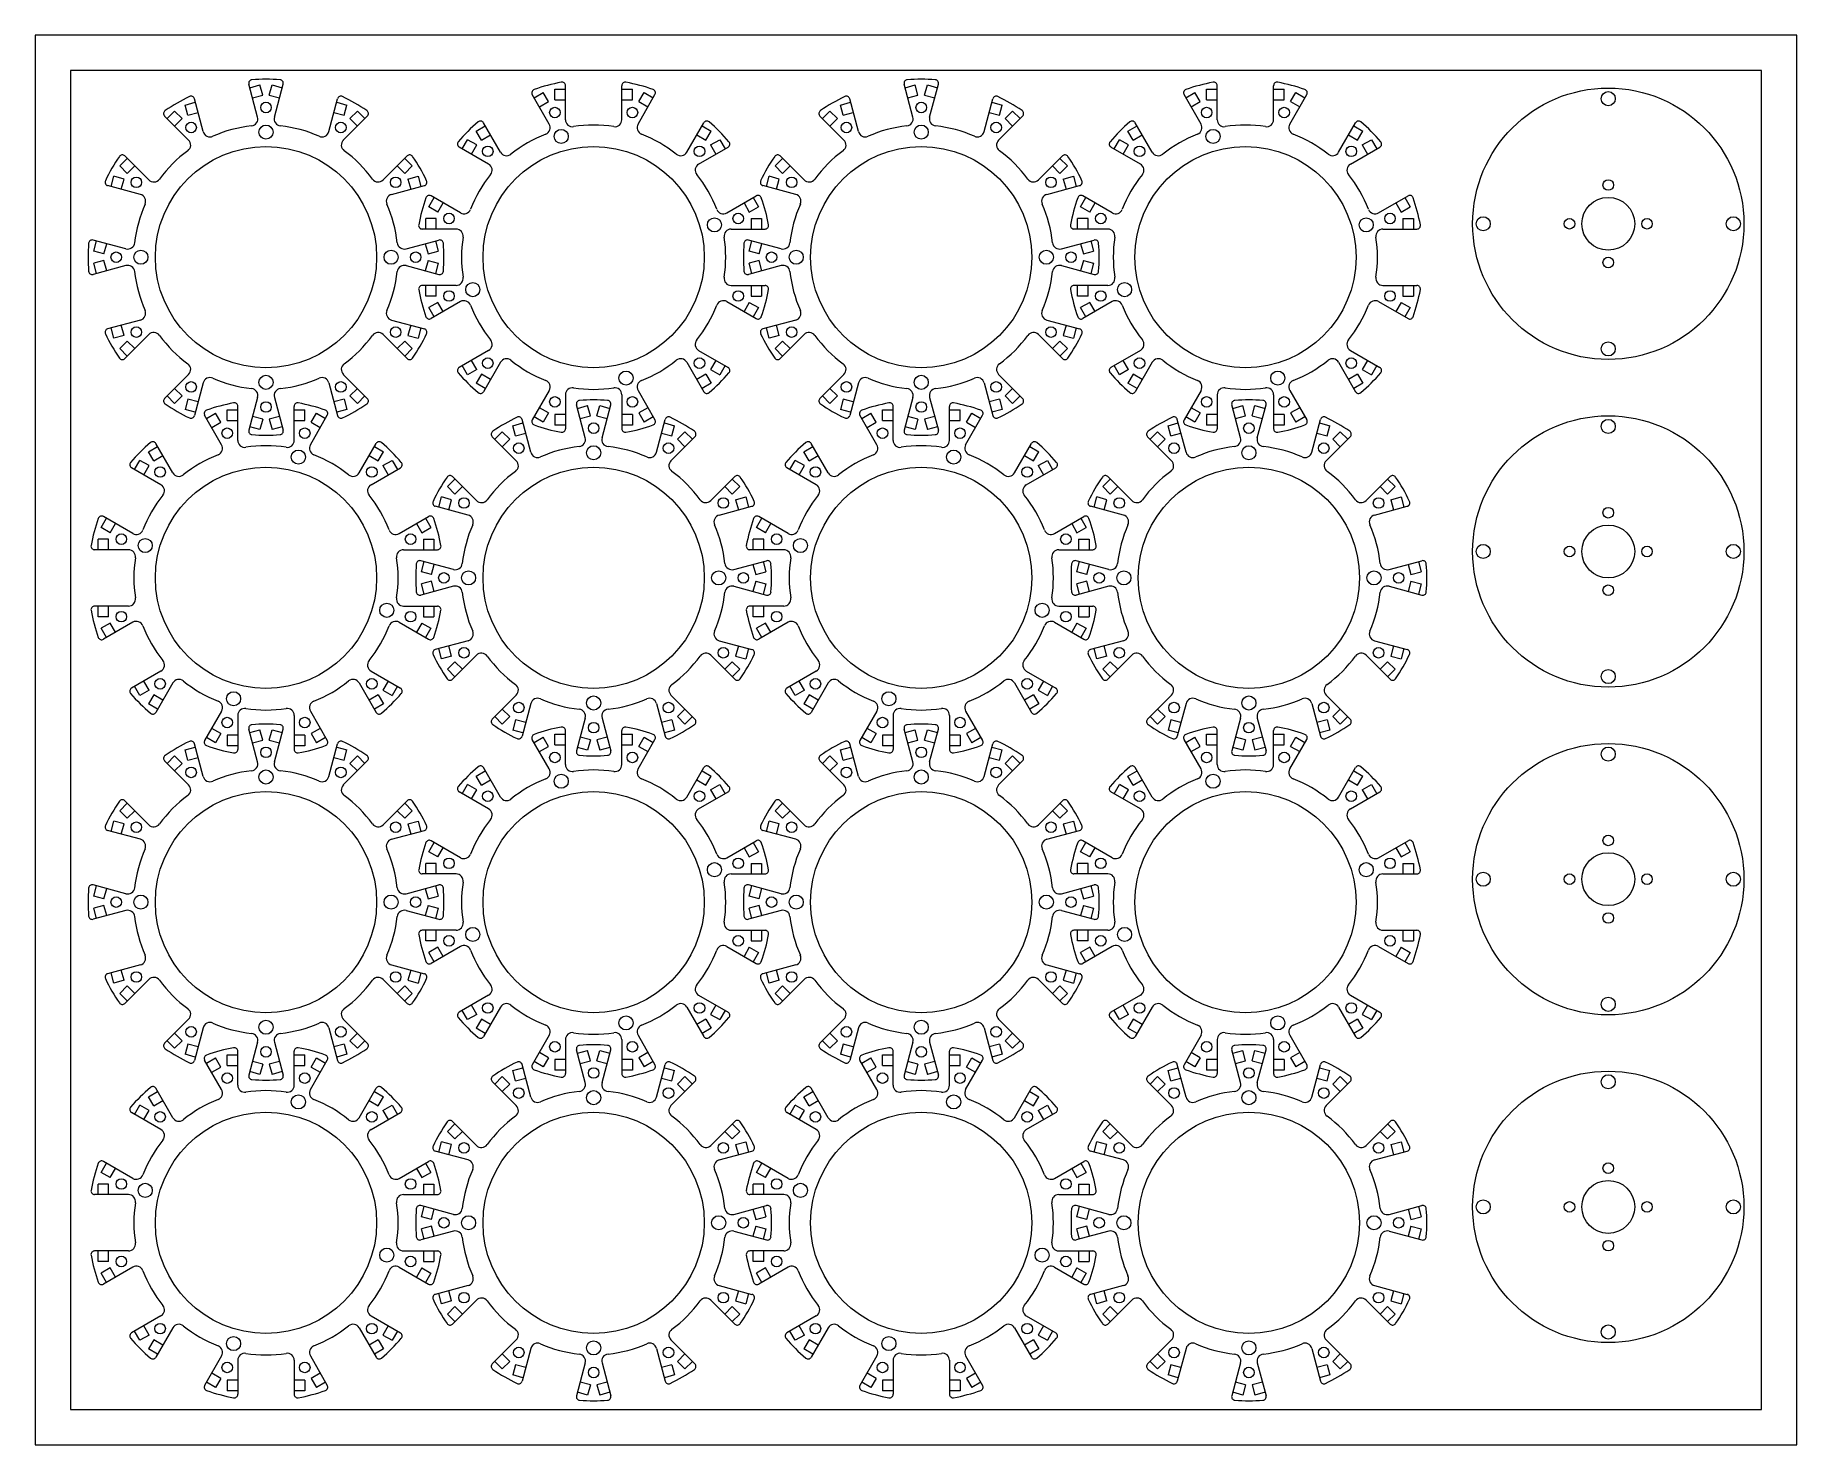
# Model space of a CAD drawing. Header units: millimetres. Extents: x -62 to 438, y -661 to -261.
import ezdxf

# ---------------------------------------------------------------- set-up
doc = ezdxf.new("R2010")
doc.units = ezdxf.units.MM

msp = doc.modelspace()

# ---------------------------------------------------------------- linework, layer by layer
at = {"color": 7, "linetype": 'Continuous', "lineweight": 15}
for p, q in [((-61.69, -261), (-61.69, -661)), ((438.31, -261), (-61.69, -261)), ((438.31, -661), (438.31, -261)), ((428.31, -271), (-51.69, -271)), ((-51.69, -271), (-51.69, -651)), ((1.44, -284.22), (-1.06, -274.91)), ((6.19, -284.22), (8.68, -274.91)), ((187.44, -284.22), (184.94, -274.91)), ((428.31, -651), (428.31, -271)), ((-14.02, -288.36), (-16.51, -279.05)), ((-0.8, -275.88), (2.1, -275.11)), ((-0.02, -278.78), (2.88, -278)), ((2.88, -278), (2.1, -275.11)), ((4.75, -278), (7.65, -278.78)), ((5.53, -275.11), (8.42, -275.88)), ((21.64, -288.36), (24.14, -279.05)), ((84.22, -286.19), (79.4, -277.85)), ((79.91, -278.72), (82.5, -277.22)), ((81.41, -281.31), (84, -279.81)), ((84, -279.81), (82.5, -277.22)), ((85.81, -279.33), (85.81, -276.33)), ((85.81, -276.33), (88.81, -276.33)), ((85.81, -279.33), (88.81, -279.33)), ((88.81, -284.96), (88.81, -275.32)), ((104.81, -284.96), (104.81, -275.32)), ((104.81, -276.33), (107.81, -276.33)), ((104.81, -279.33), (107.81, -279.33)), ((107.81, -279.33), (107.81, -276.33)), ((109.41, -286.19), (114.22, -277.85)), ((109.62, -279.81), (111.12, -277.22)), ((109.62, -279.81), (112.22, -281.31)), ((111.12, -277.22), (113.72, -278.72)), ((171.98, -288.36), (169.49, -279.05)), ((185.2, -275.88), (188.1, -275.11)), ((185.98, -278.78), (188.88, -278)), ((188.88, -278), (188.1, -275.11)), ((190.75, -278), (191.53, -275.11)), ((191.53, -275.11), (194.42, -275.88)), ((207.64, -288.36), (210.14, -279.05)), ((269.22, -286.19), (264.4, -277.85)), ((264.91, -278.72), (267.5, -277.22)), ((266.41, -281.31), (269, -279.81)), ((269, -279.81), (267.5, -277.22)), ((270.81, -279.33), (270.81, -276.33)), ((270.81, -276.33), (273.81, -276.33)), ((270.81, -279.33), (273.81, -279.33)), ((273.81, -284.96), (273.81, -275.32)), ((289.81, -284.96), (289.81, -275.32)), ((289.81, -276.33), (292.81, -276.33)), ((289.81, -279.33), (292.81, -279.33)), ((292.81, -279.33), (292.81, -276.33)), ((294.41, -286.19), (299.22, -277.85)), ((294.62, -279.81), (296.12, -277.22)), ((294.62, -279.81), (297.22, -281.31)), ((296.12, -277.22), (298.72, -278.72)), ((-18.14, -290.74), (-24.95, -283.92)), ((-24.24, -284.63), (-22.12, -282.51)), ((-22.12, -286.76), (-20, -284.63)), ((-19.15, -280.8), (-16.25, -280.02)), ((-18.37, -283.7), (-19.15, -280.8)), ((-18.37, -283.7), (-15.48, -282.92)), ((23.1, -282.92), (26, -283.7)), ((23.88, -280.02), (26.78, -280.8)), ((25.76, -290.74), (32.57, -283.92)), ((26, -283.7), (26.78, -280.8)), ((27.62, -284.63), (29.74, -286.76)), ((29.74, -282.51), (31.86, -284.63)), ((167.86, -290.74), (161.05, -283.92)), ((161.76, -284.63), (163.88, -282.51)), ((166, -284.63), (163.88, -282.51)), ((163.88, -286.76), (166, -284.63)), ((166.85, -280.8), (169.75, -280.02)), ((167.63, -283.7), (166.85, -280.8)), ((167.63, -283.7), (170.52, -282.92)), ((211.76, -290.74), (218.57, -283.92)), ((212, -283.7), (212.78, -280.8)), ((213.62, -284.63), (215.74, -282.51)), ((215.74, -282.51), (217.86, -284.63)), ((63.45, -288.22), (66.05, -286.72)), ((64.95, -290.81), (63.45, -288.22)), ((64.95, -290.81), (67.55, -289.31)), ((70.36, -294.19), (65.55, -285.85)), ((123.26, -294.19), (128.08, -285.85)), ((126.08, -289.31), (128.67, -290.81)), ((127.58, -286.72), (130.17, -288.22)), ((128.67, -290.81), (130.17, -288.22)), ((248.45, -288.22), (251.05, -286.72)), ((249.95, -290.81), (248.45, -288.22)), ((249.95, -290.81), (252.55, -289.31)), ((255.36, -294.19), (250.55, -285.85)), ((308.26, -294.19), (313.08, -285.85)), ((311.08, -289.31), (313.67, -290.81)), ((312.58, -286.72), (315.17, -288.22)), ((313.67, -290.81), (315.17, -288.22)), ((67, -297.55), (58.66, -292.73)), ((59.53, -293.24), (61.03, -290.64)), ((63.63, -292.14), (61.03, -290.64)), ((62.13, -294.74), (63.63, -292.14)), ((126.62, -297.55), (134.97, -292.73)), ((130, -292.14), (132.6, -290.64)), ((132.6, -290.64), (134.1, -293.24)), ((252, -297.55), (243.66, -292.73)), ((244.53, -293.24), (246.03, -290.64)), ((248.63, -292.14), (246.03, -290.64)), ((247.13, -294.74), (248.63, -292.14)), ((311.62, -297.55), (319.97, -292.73)), ((315, -292.14), (316.5, -294.74)), ((317.6, -290.64), (319.1, -293.24)), ((-37.67, -298.07), (-35.55, -295.95)), ((-35.55, -300.19), (-37.67, -298.07)), ((-29.45, -302.05), (-36.26, -295.24)), ((-35.55, -300.19), (-33.43, -298.07)), ((37.08, -302.05), (43.89, -295.24)), ((41.06, -298.07), (43.18, -300.19)), ((43.18, -295.95), (45.3, -298.07)), ((43.18, -300.19), (45.3, -298.07)), ((148.33, -298.07), (150.45, -295.95)), ((156.55, -302.05), (149.74, -295.24)), ((150.45, -300.19), (152.57, -298.07)), ((223.08, -302.05), (229.89, -295.24)), ((229.18, -295.95), (231.3, -298.07)), ((229.18, -300.19), (231.3, -298.07)), ((-31.83, -306.17), (-41.13, -303.67)), ((-40.16, -303.93), (-39.39, -301.04)), ((-36.49, -301.81), (-39.39, -301.04)), ((-37.26, -304.71), (-36.49, -301.81)), ((39.45, -306.17), (48.76, -303.67)), ((44.11, -301.81), (47.01, -301.04)), ((44.11, -301.81), (44.89, -304.71)), ((47.01, -301.04), (47.79, -303.93)), ((154.17, -306.17), (144.87, -303.67)), ((145.84, -303.93), (146.61, -301.04)), ((149.51, -301.81), (146.61, -301.04)), ((148.74, -304.71), (149.51, -301.81)), ((225.45, -306.17), (234.76, -303.67)), ((230.11, -301.81), (233.01, -301.04)), ((230.11, -301.81), (230.89, -304.71)), ((233.01, -301.04), (233.79, -303.93)), ((50.03, -309.69), (51.53, -307.09)), ((52.63, -311.19), (50.03, -309.69)), ((59, -311.41), (50.66, -306.59)), ((52.63, -311.19), (54.13, -308.59)), ((134.62, -311.41), (142.97, -306.59)), ((139.5, -308.59), (141, -311.19)), ((141, -311.19), (143.6, -309.69)), ((142.1, -307.09), (143.6, -309.69)), ((235.03, -309.69), (236.53, -307.09)), ((237.63, -311.19), (235.03, -309.69)), ((244, -311.41), (235.66, -306.59)), ((237.63, -311.19), (239.13, -308.59)), ((319.62, -311.41), (327.97, -306.59)), ((324.5, -308.59), (326, -311.19)), ((326, -311.19), (328.6, -309.69)), ((327.1, -307.09), (328.6, -309.69)), ((52.14, -313), (49.14, -313)), ((49.14, -316), (49.14, -313)), ((52.14, -316), (52.14, -313)), ((141.48, -313), (144.48, -313)), ((141.48, -313), (141.48, -316)), ((144.48, -313), (144.48, -316)), ((237.14, -313), (234.14, -313)), ((234.14, -316), (234.14, -313)), ((237.14, -316), (237.14, -313)), ((326.48, -313), (329.48, -313)), ((326.48, -313), (326.48, -316)), ((329.48, -313), (329.48, -316)), ((-35.97, -321.62), (-45.27, -319.13)), ((-45.08, -322.29), (-44.3, -319.39)), ((43.59, -321.62), (52.9, -319.13)), ((57.77, -316), (48.14, -316)), ((51.93, -319.39), (52.71, -322.29)), ((135.85, -316), (145.49, -316)), ((140.92, -322.29), (141.7, -319.39)), ((229.59, -321.62), (238.9, -319.13)), ((242.77, -316), (233.14, -316)), ((237.93, -319.39), (238.71, -322.29)), ((320.85, -316), (330.49, -316)), ((-42.18, -323.06), (-45.08, -322.29)), ((-42.18, -323.06), (-41.41, -320.17)), ((-41.41, -327.83), (-42.18, -324.94)), ((49.03, -320.17), (49.81, -323.06)), ((49.81, -324.94), (49.03, -327.83)), ((49.81, -323.06), (52.71, -322.29)), ((49.81, -324.94), (52.71, -325.71)), ((143.82, -324.94), (140.92, -325.71)), ((143.82, -323.06), (144.59, -320.17)), ((144.59, -327.83), (143.82, -324.94)), ((235.03, -320.17), (235.81, -323.06)), ((235.81, -324.94), (235.03, -327.83)), ((235.81, -323.06), (238.71, -322.29)), ((235.81, -324.94), (238.71, -325.71)), ((-35.97, -326.38), (-45.27, -328.87)), ((-44.3, -328.61), (-45.08, -325.71)), ((43.59, -326.38), (52.9, -328.87)), ((52.71, -325.71), (51.93, -328.61)), ((150.03, -326.38), (140.73, -328.87)), ((141.7, -328.61), (140.92, -325.71)), ((229.59, -326.38), (238.9, -328.87)), ((238.71, -325.71), (237.93, -328.61)), ((57.77, -332), (48.14, -332)), ((49.14, -335), (49.14, -332)), ((52.14, -335), (49.14, -335)), ((52.14, -335), (52.14, -332)), ((135.85, -332), (145.49, -332)), ((141.48, -332), (141.48, -335)), ((141.48, -335), (144.48, -335)), ((144.48, -332), (144.48, -335)), ((242.77, -332), (233.14, -332)), ((234.14, -335), (234.14, -332)), ((237.14, -335), (234.14, -335)), ((320.85, -332), (330.49, -332)), ((326.48, -332), (326.48, -335)), ((326.48, -335), (329.48, -335)), ((329.48, -332), (329.48, -335)), ((52.63, -336.81), (50.03, -338.31)), ((51.53, -340.91), (50.03, -338.31)), ((59, -336.59), (50.66, -341.41)), ((54.13, -339.41), (52.63, -336.81)), ((134.62, -336.59), (142.97, -341.41)), ((141, -336.81), (139.5, -339.41)), ((141, -336.81), (143.6, -338.31)), ((143.6, -338.31), (142.1, -340.91)), ((237.63, -336.81), (235.03, -338.31)), ((236.53, -340.91), (235.03, -338.31)), ((244, -336.59), (235.66, -341.41)), ((239.13, -339.41), (237.63, -336.81)), ((319.62, -336.59), (327.97, -341.41)), ((326, -336.81), (324.5, -339.41)), ((326, -336.81), (328.6, -338.31)), ((328.6, -338.31), (327.1, -340.91)), ((-31.83, -341.83), (-41.13, -344.33)), ((-39.39, -346.96), (-40.16, -344.07)), ((-36.49, -346.19), (-37.26, -343.29)), ((39.45, -341.83), (48.76, -344.33)), ((44.89, -343.29), (44.11, -346.19)), ((47.79, -344.07), (47.01, -346.96)), ((154.17, -341.83), (144.87, -344.33)), ((146.61, -346.96), (145.84, -344.07)), ((149.51, -346.19), (148.74, -343.29)), ((225.45, -341.83), (234.76, -344.33)), ((230.89, -343.29), (230.11, -346.19)), ((233.79, -344.07), (233.01, -346.96)), ((-36.49, -346.19), (-39.39, -346.96)), ((-29.45, -345.95), (-36.26, -352.76)), ((-33.43, -349.93), (-35.55, -347.81)), ((37.08, -345.95), (43.89, -352.76)), ((43.18, -347.81), (41.06, -349.93)), ((45.3, -349.93), (43.18, -352.05)), ((44.11, -346.19), (47.01, -346.96)), ((149.51, -346.19), (146.61, -346.96)), ((150.45, -347.81), (148.33, -349.93)), ((150.45, -352.05), (148.33, -349.93)), ((156.55, -345.95), (149.74, -352.76)), ((152.57, -349.93), (150.45, -347.81)), ((223.08, -345.95), (229.89, -352.76)), ((229.18, -347.81), (231.3, -349.93)), ((231.3, -349.93), (229.18, -352.05)), ((230.11, -346.19), (233.01, -346.96)), ((67, -350.45), (58.66, -355.27)), ((61.03, -357.36), (59.53, -354.76)), ((63.63, -355.86), (62.13, -353.26)), ((70.36, -353.81), (65.55, -362.15)), ((123.26, -353.81), (128.08, -362.15)), ((126.62, -350.45), (134.97, -355.27)), ((131.5, -353.26), (130, -355.86)), ((134.1, -354.76), (132.6, -357.36)), ((252, -350.45), (243.66, -355.27)), ((246.03, -357.36), (244.53, -354.76)), ((248.63, -355.86), (247.13, -353.26)), ((255.36, -353.81), (250.55, -362.15)), ((308.26, -353.81), (313.08, -362.15)), ((311.62, -350.45), (319.97, -355.27)), ((316.5, -353.26), (315, -355.86)), ((319.1, -354.76), (317.6, -357.36)), ((-18.14, -357.26), (-24.95, -364.07)), ((-14.02, -359.64), (-16.51, -368.95)), ((21.64, -359.64), (24.14, -368.95)), ((25.76, -357.26), (32.57, -364.07)), ((63.63, -355.86), (61.03, -357.36)), ((64.95, -357.19), (63.45, -359.78)), ((66.05, -361.28), (63.45, -359.78)), ((67.55, -358.69), (64.95, -357.19)), ((128.67, -357.19), (126.08, -358.69)), ((130.17, -359.78), (127.58, -361.28)), ((128.67, -357.19), (130.17, -359.78)), ((130, -355.86), (132.6, -357.36)), ((167.86, -357.26), (161.05, -364.07)), ((171.98, -359.64), (169.49, -368.95)), ((207.64, -359.64), (210.14, -368.95)), ((211.76, -357.26), (218.57, -364.07)), ((248.63, -355.86), (246.03, -357.36)), ((249.95, -357.19), (248.45, -359.78)), ((251.05, -361.28), (248.45, -359.78)), ((252.55, -358.69), (249.95, -357.19)), ((313.67, -357.19), (311.08, -358.69)), ((315.17, -359.78), (312.58, -361.28)), ((313.67, -357.19), (315.17, -359.78)), ((315, -355.86), (317.6, -357.36)), ((-20, -363.36), (-22.12, -361.24)), ((-20, -363.36), (-22.12, -365.49)), ((-18.37, -364.3), (-19.15, -367.2)), ((-15.48, -365.08), (-18.37, -364.3)), ((1.44, -363.78), (-1.06, -373.09)), ((6.19, -363.78), (8.68, -373.09)), ((26, -364.3), (23.1, -365.08)), ((26, -364.3), (26.78, -367.2)), ((29.74, -361.24), (27.62, -363.36)), ((27.62, -363.36), (29.74, -365.49)), ((31.86, -363.36), (29.74, -365.49)), ((84.22, -361.81), (79.4, -370.15)), ((88.81, -363.04), (88.81, -372.67)), ((104.81, -363.04), (104.81, -372.67)), ((109.41, -361.81), (114.22, -370.15)), ((163.88, -365.49), (161.76, -363.36)), ((166, -363.36), (163.88, -361.24)), ((166, -363.36), (163.88, -365.49)), ((167.63, -364.3), (166.85, -367.2)), ((170.52, -365.08), (167.63, -364.3)), ((187.44, -363.78), (184.94, -373.09)), ((192.19, -363.78), (194.68, -373.09)), ((212, -364.3), (209.1, -365.08)), ((212, -364.3), (212.78, -367.2)), ((213.62, -363.36), (215.74, -365.49)), ((217.86, -363.36), (215.74, -365.49)), ((269.22, -361.81), (264.4, -370.15)), ((273.81, -363.04), (273.81, -372.67)), ((289.81, -363.04), (289.81, -372.67)), ((294.41, -361.81), (299.22, -370.15)), ((-16.25, -367.98), (-19.15, -367.2)), ((-8.78, -377.19), (-13.6, -368.85)), ((-13.09, -369.72), (-10.5, -368.22)), ((-9, -370.81), (-10.5, -368.22)), ((-7.19, -370.33), (-7.19, -367.33)), ((-7.19, -367.33), (-4.19, -367.33)), ((-4.19, -375.96), (-4.19, -366.32)), ((2.88, -369.99), (-0.02, -369.22)), ((2.88, -369.99), (2.1, -372.89)), ((7.65, -369.22), (4.75, -369.99)), ((4.75, -369.99), (5.53, -372.89)), ((11.81, -375.96), (11.81, -366.32)), ((11.81, -367.33), (14.81, -367.33)), ((14.81, -370.33), (14.81, -367.33)), ((16.41, -377.19), (21.22, -368.85)), ((16.62, -370.81), (18.12, -368.22)), ((18.12, -368.22), (20.72, -369.72)), ((26.78, -367.2), (23.88, -367.98)), ((82.5, -370.78), (79.91, -369.28)), ((84, -368.19), (81.41, -366.69)), ((84, -368.19), (82.5, -370.78)), ((88.81, -368.67), (85.81, -368.67)), ((85.81, -368.67), (85.81, -371.67)), ((94.44, -375.22), (91.94, -365.91)), ((92.2, -366.88), (95.1, -366.11)), ((92.98, -369.78), (95.88, -369)), ((95.88, -369), (95.1, -366.11)), ((97.75, -369), (98.53, -366.11)), ((97.75, -369), (100.65, -369.78)), ((98.53, -366.11), (101.42, -366.88)), ((99.19, -375.22), (101.68, -365.91)), ((107.81, -368.67), (104.81, -368.67)), ((107.81, -368.67), (107.81, -371.67)), ((112.22, -366.69), (109.62, -368.19)), ((109.62, -368.19), (111.12, -370.78)), ((113.72, -369.28), (111.12, -370.78)), ((169.75, -367.98), (166.85, -367.2)), ((177.22, -377.19), (172.4, -368.85)), ((172.91, -369.72), (175.5, -368.22)), ((177, -370.81), (175.5, -368.22)), ((178.81, -367.33), (181.81, -367.33)), ((178.81, -370.33), (178.81, -367.33)), ((181.81, -375.96), (181.81, -366.32)), ((188.88, -369.99), (185.98, -369.22)), ((188.88, -369.99), (188.1, -372.89)), ((193.65, -369.22), (190.75, -369.99)), ((190.75, -369.99), (191.53, -372.89)), ((197.81, -375.96), (197.81, -366.32)), ((197.81, -367.33), (200.81, -367.33)), ((200.81, -370.33), (200.81, -367.33)), ((202.41, -377.19), (207.22, -368.85)), ((202.62, -370.81), (204.12, -368.22)), ((204.12, -368.22), (206.72, -369.72)), ((212.78, -367.2), (209.88, -367.98)), ((267.5, -370.78), (264.91, -369.28)), ((269, -368.19), (266.41, -366.69)), ((269, -368.19), (267.5, -370.78)), ((270.81, -368.67), (270.81, -371.67)), ((273.81, -368.67), (270.81, -368.67)), ((280.44, -375.22), (277.94, -365.91)), ((278.2, -366.88), (281.1, -366.11)), ((278.98, -369.78), (281.88, -369)), ((281.88, -369), (281.1, -366.11)), ((283.75, -369), (286.65, -369.78)), ((284.53, -366.11), (287.42, -366.88)), ((285.19, -375.22), (287.68, -365.91)), ((292.81, -368.67), (289.81, -368.67)), ((297.22, -366.69), (294.62, -368.19)), ((294.62, -368.19), (296.12, -370.78)), ((298.72, -369.28), (296.12, -370.78)), ((-11.59, -372.31), (-9, -370.81)), ((-7.19, -370.33), (-4.19, -370.33)), ((2.1, -372.89), (-0.8, -372.12)), ((8.42, -372.12), (5.53, -372.89)), ((11.81, -370.33), (14.81, -370.33)), ((16.62, -370.81), (19.22, -372.31)), ((74.86, -381.74), (68.05, -374.92)), ((68.76, -375.63), (70.88, -373.51)), ((73, -375.63), (70.88, -373.51)), ((73.85, -371.8), (76.75, -371.02)), ((74.63, -374.7), (73.85, -371.8)), ((74.63, -374.7), (77.52, -373.92)), ((78.98, -379.36), (76.49, -370.05)), ((88.81, -371.67), (85.81, -371.67)), ((107.81, -371.67), (104.81, -371.67)), ((114.64, -379.36), (117.14, -370.05)), ((116.1, -373.92), (119, -374.7)), ((116.88, -371.02), (119.78, -371.8)), ((118.76, -381.74), (125.57, -374.92)), ((119, -374.7), (119.78, -371.8)), ((120.62, -375.63), (122.74, -373.51)), ((122.74, -373.51), (124.86, -375.63)), ((174.41, -372.31), (177, -370.81)), ((178.81, -370.33), (181.81, -370.33)), ((188.1, -372.89), (185.2, -372.12)), ((194.42, -372.12), (191.53, -372.89)), ((197.81, -370.33), (200.81, -370.33)), ((202.62, -370.81), (205.22, -372.31)), ((260.86, -381.74), (254.05, -374.92)), ((254.76, -375.63), (256.88, -373.51)), ((259, -375.63), (256.88, -373.51)), ((259.85, -371.8), (262.75, -371.02)), ((260.63, -374.7), (259.85, -371.8)), ((260.63, -374.7), (263.52, -373.92)), ((264.98, -379.36), (262.49, -370.05)), ((273.81, -371.67), (270.81, -371.67)), ((292.81, -371.67), (289.81, -371.67)), ((300.64, -379.36), (303.14, -370.05)), ((302.1, -373.92), (305, -374.7)), ((302.88, -371.02), (305.78, -371.8)), ((304.76, -381.74), (311.57, -374.92)), ((305, -374.7), (305.78, -371.8)), ((308.74, -373.51), (310.86, -375.63)), ((-29.55, -379.22), (-26.95, -377.72)), ((-28.05, -381.81), (-29.55, -379.22)), ((-22.64, -385.19), (-27.45, -376.85)), ((30.26, -385.19), (35.08, -376.85)), ((34.58, -377.72), (37.17, -379.22)), ((35.67, -381.81), (37.17, -379.22)), ((70.88, -377.76), (73, -375.63)), ((120.62, -375.63), (122.74, -377.76)), ((156.45, -379.22), (159.05, -377.72)), ((157.95, -381.81), (156.45, -379.22)), ((163.36, -385.19), (158.55, -376.85)), ((216.26, -385.19), (221.08, -376.85)), ((220.58, -377.72), (223.17, -379.22)), ((221.67, -381.81), (223.17, -379.22)), ((256.88, -377.76), (259, -375.63)), ((306.62, -375.63), (308.74, -377.76)), ((-26, -388.55), (-34.34, -383.73)), ((-33.47, -384.24), (-31.97, -381.64)), ((-29.37, -383.14), (-31.97, -381.64)), ((-30.87, -385.74), (-29.37, -383.14)), ((-28.05, -381.81), (-25.45, -380.31)), ((33.08, -380.31), (35.67, -381.81)), ((33.62, -388.55), (41.97, -383.73)), ((37, -383.14), (39.6, -381.64)), ((39.6, -381.64), (41.1, -384.24)), ((160, -388.55), (151.66, -383.73)), ((152.53, -384.24), (154.03, -381.64)), ((156.63, -383.14), (154.03, -381.64)), ((155.13, -385.74), (156.63, -383.14)), ((157.95, -381.81), (160.55, -380.31)), ((219.08, -380.31), (221.67, -381.81)), ((219.62, -388.55), (227.97, -383.73)), ((223, -383.14), (225.6, -381.64)), ((223, -383.14), (224.5, -385.74)), ((225.6, -381.64), (227.1, -384.24)), ((55.33, -389.07), (57.45, -386.95)), ((57.45, -391.19), (55.33, -389.07)), ((63.55, -393.05), (56.74, -386.24)), ((57.45, -391.19), (59.57, -389.07)), ((130.08, -393.05), (136.89, -386.24)), ((134.06, -389.07), (136.18, -391.19)), ((136.18, -386.95), (138.3, -389.07)), ((241.33, -389.07), (243.45, -386.95)), ((243.45, -391.19), (241.33, -389.07)), ((249.55, -393.05), (242.74, -386.24)), ((243.45, -391.19), (245.57, -389.07)), ((316.08, -393.05), (322.89, -386.24)), ((320.06, -389.07), (322.18, -391.19)), ((322.18, -386.95), (324.3, -389.07)), ((322.18, -391.19), (324.3, -389.07)), ((61.17, -397.17), (51.87, -394.67)), ((52.84, -394.93), (53.61, -392.04)), ((56.51, -392.81), (53.61, -392.04)), ((55.74, -395.71), (56.51, -392.81)), ((132.45, -397.17), (141.76, -394.67)), ((137.11, -392.81), (140.01, -392.04)), ((137.11, -392.81), (137.89, -395.71)), ((140.01, -392.04), (140.79, -394.93)), ((247.17, -397.17), (237.87, -394.67)), ((238.84, -394.93), (239.61, -392.04)), ((242.51, -392.81), (239.61, -392.04)), ((241.74, -395.71), (242.51, -392.81)), ((318.45, -397.17), (327.76, -394.67)), ((323.11, -392.81), (326.01, -392.04)), ((323.11, -392.81), (323.89, -395.71)), ((326.01, -392.04), (326.79, -394.93)), ((-42.97, -400.69), (-41.47, -398.09)), ((-34, -402.41), (-42.34, -397.59)), ((-40.37, -402.19), (-38.87, -399.59)), ((41.62, -402.41), (49.97, -397.59)), ((46.5, -399.59), (48, -402.19)), ((49.1, -398.09), (50.6, -400.69)), ((152, -402.41), (143.66, -397.59)), ((145.63, -402.19), (147.13, -399.59)), ((227.62, -402.41), (235.97, -397.59)), ((232.5, -399.59), (234, -402.19)), ((235.1, -398.09), (236.6, -400.69)), ((-40.86, -404), (-43.86, -404)), ((-43.86, -407), (-43.86, -404)), ((-40.37, -402.19), (-42.97, -400.69)), ((-40.86, -407), (-40.86, -404)), ((48, -402.19), (50.6, -400.69)), ((48.48, -404), (51.48, -404)), ((48.48, -404), (48.48, -407)), ((51.48, -404), (51.48, -407)), ((142.14, -407), (142.14, -404)), ((145.14, -404), (142.14, -404)), ((145.63, -402.19), (143.03, -400.69)), ((145.14, -407), (145.14, -404)), ((234, -402.19), (236.6, -400.69)), ((234.48, -404), (237.48, -404)), ((234.48, -404), (234.48, -407)), ((237.48, -404), (237.48, -407)), ((-35.23, -407), (-44.86, -407)), ((42.85, -407), (52.49, -407)), ((150.77, -407), (141.14, -407)), ((228.85, -407), (238.49, -407)), ((57.03, -412.62), (47.73, -410.13)), ((47.92, -413.29), (48.7, -410.39)), ((50.82, -414.06), (47.92, -413.29)), ((50.82, -414.06), (51.59, -411.17)), ((136.59, -412.62), (145.9, -410.13)), ((142.03, -411.17), (142.81, -414.06)), ((142.81, -414.06), (145.71, -413.29)), ((144.93, -410.39), (145.71, -413.29)), ((243.03, -412.62), (233.73, -410.13)), ((233.92, -413.29), (234.7, -410.39)), ((236.82, -414.06), (233.92, -413.29)), ((236.82, -414.06), (237.59, -411.17)), ((322.59, -412.62), (331.9, -410.13)), ((328.03, -411.17), (328.81, -414.06)), ((328.81, -414.06), (331.71, -413.29)), ((330.93, -410.39), (331.71, -413.29)), ((57.03, -417.38), (47.73, -419.87)), ((50.82, -415.94), (47.92, -416.71)), ((48.7, -419.61), (47.92, -416.71)), ((51.59, -418.83), (50.82, -415.94)), ((136.59, -417.38), (145.9, -419.87)), ((142.81, -415.94), (142.03, -418.83)), ((142.81, -415.94), (145.71, -416.71)), ((145.71, -416.71), (144.93, -419.61)), ((243.03, -417.38), (233.73, -419.87)), ((236.82, -415.94), (233.92, -416.71)), ((234.7, -419.61), (233.92, -416.71)), ((237.59, -418.83), (236.82, -415.94)), ((322.59, -417.38), (331.9, -419.87)), ((328.81, -415.94), (328.03, -418.83)), ((328.81, -415.94), (331.71, -416.71)), ((331.71, -416.71), (330.93, -419.61)), ((-35.23, -423), (-44.86, -423)), ((-43.86, -426), (-43.86, -423)), ((-40.86, -426), (-40.86, -423)), ((42.85, -423), (52.49, -423)), ((48.48, -423), (48.48, -426)), ((51.48, -423), (51.48, -426)), ((150.77, -423), (141.14, -423)), ((142.14, -426), (142.14, -423)), ((145.14, -426), (145.14, -423)), ((228.85, -423), (238.49, -423)), ((234.48, -423), (234.48, -426)), ((237.48, -423), (237.48, -426)), ((-40.86, -426), (-43.86, -426)), ((-40.37, -427.81), (-42.97, -429.31)), ((-41.47, -431.91), (-42.97, -429.31)), ((-34, -427.59), (-42.34, -432.41)), ((-38.87, -430.41), (-40.37, -427.81)), ((41.62, -427.59), (49.97, -432.41)), ((48, -427.81), (46.5, -430.41)), ((48, -427.81), (50.6, -429.31)), ((48.48, -426), (51.48, -426)), ((50.6, -429.31), (49.1, -431.91)), ((145.14, -426), (142.14, -426)), ((145.63, -427.81), (143.03, -429.31)), ((144.53, -431.91), (143.03, -429.31)), ((152, -427.59), (143.66, -432.41)), ((147.13, -430.41), (145.63, -427.81)), ((227.62, -427.59), (235.97, -432.41)), ((234, -427.81), (232.5, -430.41)), ((234, -427.81), (236.6, -429.31)), ((234.48, -426), (237.48, -426)), ((236.6, -429.31), (235.1, -431.91)), ((61.17, -432.83), (51.87, -435.33)), ((56.51, -437.19), (55.74, -434.29)), ((132.45, -432.83), (141.76, -435.33)), ((137.89, -434.29), (137.11, -437.19)), ((247.17, -432.83), (237.87, -435.33)), ((242.51, -437.19), (241.74, -434.29)), ((318.45, -432.83), (327.76, -435.33)), ((323.89, -434.29), (323.11, -437.19)), ((53.61, -437.96), (52.84, -435.07)), ((56.51, -437.19), (53.61, -437.96)), ((57.45, -438.81), (55.33, -440.93)), ((63.55, -436.95), (56.74, -443.76)), ((59.57, -440.93), (57.45, -438.81)), ((130.08, -436.95), (136.89, -443.76)), ((136.18, -438.81), (134.06, -440.93)), ((136.18, -438.81), (138.3, -440.93)), ((137.11, -437.19), (140.01, -437.96)), ((140.79, -435.07), (140.01, -437.96)), ((239.61, -437.96), (238.84, -435.07)), ((242.51, -437.19), (239.61, -437.96)), ((249.55, -436.95), (242.74, -443.76)), ((245.57, -440.93), (243.45, -438.81)), ((316.08, -436.95), (322.89, -443.76)), ((322.18, -438.81), (320.06, -440.93)), ((322.18, -438.81), (324.3, -440.93)), ((323.11, -437.19), (326.01, -437.96)), ((326.79, -435.07), (326.01, -437.96)), ((-26, -441.45), (-34.34, -446.27)), ((-29.37, -446.86), (-30.87, -444.26)), ((-22.64, -444.81), (-27.45, -453.15)), ((30.26, -444.81), (35.08, -453.15)), ((33.62, -441.45), (41.97, -446.27)), ((38.5, -444.26), (37, -446.86)), ((57.45, -443.05), (55.33, -440.93)), ((138.3, -440.93), (136.18, -443.05)), ((160, -441.45), (151.66, -446.27)), ((156.63, -446.86), (155.13, -444.26)), ((163.36, -444.81), (158.55, -453.15)), ((216.26, -444.81), (221.08, -453.15)), ((219.62, -441.45), (227.97, -446.27)), ((224.5, -444.26), (223, -446.86)), ((243.45, -443.05), (241.33, -440.93)), ((324.3, -440.93), (322.18, -443.05)), ((-31.97, -448.36), (-33.47, -445.76)), ((-29.37, -446.86), (-31.97, -448.36)), ((-28.05, -448.19), (-29.55, -450.78)), ((-25.45, -449.69), (-28.05, -448.19)), ((35.67, -448.19), (33.08, -449.69)), ((35.67, -448.19), (37.17, -450.78)), ((37, -446.86), (39.6, -448.36)), ((41.1, -445.76), (39.6, -448.36)), ((74.86, -448.26), (68.05, -455.07)), ((118.76, -448.26), (125.57, -455.07)), ((154.03, -448.36), (152.53, -445.76)), ((156.63, -446.86), (154.03, -448.36)), ((157.95, -448.19), (156.45, -450.78)), ((160.55, -449.69), (157.95, -448.19)), ((221.67, -448.19), (219.08, -449.69)), ((221.67, -448.19), (223.17, -450.78)), ((223, -446.86), (225.6, -448.36)), ((227.1, -445.76), (225.6, -448.36)), ((260.86, -448.26), (254.05, -455.07)), ((304.76, -448.26), (311.57, -455.07)), ((-26.95, -452.28), (-29.55, -450.78)), ((-8.78, -452.81), (-13.6, -461.15)), ((-4.19, -454.04), (-4.19, -463.67)), ((11.81, -454.04), (11.81, -463.67)), ((16.41, -452.81), (21.22, -461.15)), ((37.17, -450.78), (34.58, -452.28)), ((70.88, -456.49), (68.76, -454.36)), ((73, -454.36), (70.88, -452.24)), ((78.98, -450.64), (76.49, -459.95)), ((94.44, -454.78), (91.94, -464.09)), ((99.19, -454.78), (101.68, -464.09)), ((114.64, -450.64), (117.14, -459.95)), ((122.74, -452.24), (120.62, -454.36)), ((120.62, -454.36), (122.74, -456.49)), ((124.86, -454.36), (122.74, -456.49)), ((159.05, -452.28), (156.45, -450.78)), ((177.22, -452.81), (172.4, -461.15)), ((181.81, -454.04), (181.81, -463.67)), ((197.81, -454.04), (197.81, -463.67)), ((202.41, -452.81), (207.22, -461.15)), ((223.17, -450.78), (220.58, -452.28)), ((256.88, -456.49), (254.76, -454.36)), ((259, -454.36), (256.88, -452.24)), ((259, -454.36), (256.88, -456.49)), ((264.98, -450.64), (262.49, -459.95)), ((280.44, -454.78), (277.94, -464.09)), ((285.19, -454.78), (287.68, -464.09)), ((300.64, -450.64), (303.14, -459.95)), ((308.74, -452.24), (306.62, -454.36)), ((306.62, -454.36), (308.74, -456.49)), ((310.86, -454.36), (308.74, -456.49)), ((-9, -459.19), (-11.59, -457.69)), ((-9, -459.19), (-10.5, -461.78)), ((-4.19, -459.67), (-7.19, -459.67)), ((-7.19, -459.67), (-7.19, -462.67)), ((1.44, -467.22), (-1.06, -457.91)), ((-0.8, -458.88), (2.1, -458.11)), ((2.88, -461), (2.1, -458.11)), ((4.75, -461), (5.53, -458.11)), ((5.53, -458.11), (8.42, -458.88)), ((6.19, -467.22), (8.68, -457.91)), ((14.81, -459.67), (11.81, -459.67)), ((14.81, -459.67), (14.81, -462.67)), ((19.22, -457.69), (16.62, -459.19)), ((16.62, -459.19), (18.12, -461.78)), ((74.63, -455.3), (73.85, -458.2)), ((76.75, -458.98), (73.85, -458.2)), ((77.52, -456.08), (74.63, -455.3)), ((85.81, -462.33), (85.81, -459.33)), ((85.81, -459.33), (88.81, -459.33)), ((88.81, -467.96), (88.81, -458.32)), ((104.81, -467.96), (104.81, -458.32)), ((104.81, -459.33), (107.81, -459.33)), ((107.81, -462.33), (107.81, -459.33)), ((119, -455.3), (116.1, -456.08)), ((119.78, -458.2), (116.88, -458.98)), ((119, -455.3), (119.78, -458.2)), ((177, -459.19), (174.41, -457.69)), ((177, -459.19), (175.5, -461.78)), ((178.81, -459.67), (178.81, -462.67)), ((181.81, -459.67), (178.81, -459.67)), ((187.44, -467.22), (184.94, -457.91)), ((185.2, -458.88), (188.1, -458.11)), ((188.88, -461), (188.1, -458.11)), ((190.75, -461), (191.53, -458.11)), ((191.53, -458.11), (194.42, -458.88)), ((192.19, -467.22), (194.68, -457.91)), ((200.81, -459.67), (197.81, -459.67)), ((205.22, -457.69), (202.62, -459.19)), ((202.62, -459.19), (204.12, -461.78)), ((260.63, -455.3), (259.85, -458.2)), ((262.75, -458.98), (259.85, -458.2)), ((263.52, -456.08), (260.63, -455.3)), ((270.81, -462.33), (270.81, -459.33)), ((270.81, -459.33), (273.81, -459.33)), ((273.81, -467.96), (273.81, -458.32)), ((289.81, -467.96), (289.81, -458.32)), ((289.81, -459.33), (292.81, -459.33)), ((292.81, -462.33), (292.81, -459.33)), ((305, -455.3), (302.1, -456.08)), ((305.78, -458.2), (302.88, -458.98)), ((305, -455.3), (305.78, -458.2)), ((-19.15, -463.8), (-16.25, -463.02)), ((-18.37, -466.7), (-19.15, -463.8)), ((-14.02, -471.36), (-16.51, -462.05)), ((-10.5, -461.78), (-13.09, -460.28)), ((-4.19, -462.67), (-7.19, -462.67)), ((-0.02, -461.78), (2.88, -461)), ((4.75, -461), (7.65, -461.78)), ((14.81, -462.67), (11.81, -462.67)), ((20.72, -460.28), (18.12, -461.78)), ((21.64, -471.36), (24.14, -462.05)), ((23.88, -463.02), (26.78, -463.8)), ((26, -466.7), (26.78, -463.8)), ((84.22, -469.19), (79.4, -460.85)), ((79.91, -461.72), (82.5, -460.22)), ((81.41, -464.31), (84, -462.81)), ((84, -462.81), (82.5, -460.22)), ((85.81, -462.33), (88.81, -462.33)), ((95.1, -463.89), (92.2, -463.12)), ((95.88, -460.99), (92.98, -460.22)), ((95.88, -460.99), (95.1, -463.89)), ((100.65, -460.22), (97.75, -460.99)), ((97.75, -460.99), (98.53, -463.89)), ((101.42, -463.12), (98.53, -463.89)), ((104.81, -462.33), (107.81, -462.33)), ((109.41, -469.19), (114.22, -460.85)), ((109.62, -462.81), (111.12, -460.22)), ((109.62, -462.81), (112.22, -464.31)), ((111.12, -460.22), (113.72, -461.72)), ((166.85, -463.8), (169.75, -463.02)), ((167.63, -466.7), (166.85, -463.8)), ((171.98, -471.36), (169.49, -462.05)), ((175.5, -461.78), (172.91, -460.28)), ((181.81, -462.67), (178.81, -462.67)), ((185.98, -461.78), (188.88, -461)), ((190.75, -461), (193.65, -461.78)), ((200.81, -462.67), (197.81, -462.67)), ((206.72, -460.28), (204.12, -461.78)), ((207.64, -471.36), (210.14, -462.05)), ((209.88, -463.02), (212.78, -463.8)), ((212, -466.7), (212.78, -463.8)), ((269.22, -469.19), (264.4, -460.85)), ((264.91, -461.72), (267.5, -460.22)), ((266.41, -464.31), (269, -462.81)), ((269, -462.81), (267.5, -460.22)), ((270.81, -462.33), (273.81, -462.33)), ((281.1, -463.89), (278.2, -463.12)), ((281.88, -460.99), (278.98, -460.22)), ((281.88, -460.99), (281.1, -463.89)), ((286.65, -460.22), (283.75, -460.99)), ((283.75, -460.99), (284.53, -463.89)), ((287.42, -463.12), (284.53, -463.89)), ((289.81, -462.33), (292.81, -462.33)), ((294.41, -469.19), (299.22, -460.85)), ((294.62, -462.81), (296.12, -460.22)), ((294.62, -462.81), (297.22, -464.31)), ((296.12, -460.22), (298.72, -461.72)), ((-18.14, -473.74), (-24.95, -466.92)), ((-24.24, -467.63), (-22.12, -465.51)), ((-20, -467.63), (-22.12, -465.51)), ((-22.12, -469.76), (-20, -467.63)), ((-18.37, -466.7), (-15.48, -465.92)), ((23.1, -465.92), (26, -466.7)), ((25.76, -473.74), (32.57, -466.92)), ((27.62, -467.63), (29.74, -465.51)), ((27.62, -467.63), (29.74, -469.76)), ((29.74, -465.51), (31.86, -467.63)), ((63.45, -471.22), (66.05, -469.72)), ((70.36, -477.19), (65.55, -468.85)), ((123.26, -477.19), (128.08, -468.85)), ((127.58, -469.72), (130.17, -471.22)), ((167.86, -473.74), (161.05, -466.92)), ((161.76, -467.63), (163.88, -465.51)), ((166, -467.63), (163.88, -465.51)), ((163.88, -469.76), (166, -467.63)), ((167.63, -466.7), (170.52, -465.92)), ((209.1, -465.92), (212, -466.7)), ((211.76, -473.74), (218.57, -466.92)), ((213.62, -467.63), (215.74, -465.51)), ((213.62, -467.63), (215.74, -469.76)), ((215.74, -465.51), (217.86, -467.63)), ((248.45, -471.22), (251.05, -469.72)), ((255.36, -477.19), (250.55, -468.85)), ((308.26, -477.19), (313.08, -468.85)), ((312.58, -469.72), (315.17, -471.22)), ((59.53, -476.24), (61.03, -473.64)), ((63.63, -475.14), (61.03, -473.64)), ((64.95, -473.81), (63.45, -471.22)), ((64.95, -473.81), (67.55, -472.31)), ((126.08, -472.31), (128.67, -473.81)), ((128.67, -473.81), (130.17, -471.22)), ((130, -475.14), (132.6, -473.64)), ((132.6, -473.64), (134.1, -476.24)), ((244.53, -476.24), (246.03, -473.64)), ((248.63, -475.14), (246.03, -473.64)), ((249.95, -473.81), (248.45, -471.22)), ((249.95, -473.81), (252.55, -472.31)), ((311.08, -472.31), (313.67, -473.81)), ((313.67, -473.81), (315.17, -471.22)), ((315, -475.14), (317.6, -473.64)), ((317.6, -473.64), (319.1, -476.24)), ((-37.67, -481.07), (-35.55, -478.95)), ((-29.45, -485.05), (-36.26, -478.24)), ((37.08, -485.05), (43.89, -478.24)), ((43.18, -478.95), (45.3, -481.07)), ((67, -480.55), (58.66, -475.73)), ((62.13, -477.74), (63.63, -475.14)), ((126.62, -480.55), (134.97, -475.73)), ((130, -475.14), (131.5, -477.74)), ((148.33, -481.07), (150.45, -478.95)), ((156.55, -485.05), (149.74, -478.24)), ((223.08, -485.05), (229.89, -478.24)), ((229.18, -478.95), (231.3, -481.07)), ((252, -480.55), (243.66, -475.73)), ((247.13, -477.74), (248.63, -475.14)), ((311.62, -480.55), (319.97, -475.73)), ((315, -475.14), (316.5, -477.74)), ((-40.16, -486.93), (-39.39, -484.04)), ((-36.49, -484.81), (-39.39, -484.04)), ((-35.55, -483.19), (-37.67, -481.07)), ((-37.26, -487.71), (-36.49, -484.81)), ((-35.55, -483.19), (-33.43, -481.07)), ((41.06, -481.07), (43.18, -483.19)), ((43.18, -483.19), (45.3, -481.07)), ((44.11, -484.81), (47.01, -484.04)), ((44.11, -484.81), (44.89, -487.71)), ((47.01, -484.04), (47.79, -486.93)), ((145.84, -486.93), (146.61, -484.04)), ((149.51, -484.81), (146.61, -484.04)), ((150.45, -483.19), (148.33, -481.07)), ((148.74, -487.71), (149.51, -484.81)), ((150.45, -483.19), (152.57, -481.07)), ((227.06, -481.07), (229.18, -483.19)), ((229.18, -483.19), (231.3, -481.07)), ((230.11, -484.81), (233.01, -484.04)), ((230.11, -484.81), (230.89, -487.71)), ((233.01, -484.04), (233.79, -486.93)), ((-31.83, -489.17), (-41.13, -486.67)), ((39.45, -489.17), (48.76, -486.67)), ((59, -494.41), (50.66, -489.59)), ((134.62, -494.41), (142.97, -489.59)), ((154.17, -489.17), (144.87, -486.67)), ((225.45, -489.17), (234.76, -486.67)), ((244, -494.41), (235.66, -489.59)), ((319.62, -494.41), (327.97, -489.59)), ((50.03, -492.69), (51.53, -490.09)), ((52.63, -494.19), (50.03, -492.69)), ((52.63, -494.19), (54.13, -491.59)), ((139.5, -491.59), (141, -494.19)), ((141, -494.19), (143.6, -492.69)), ((142.1, -490.09), (143.6, -492.69)), ((235.03, -492.69), (236.53, -490.09)), ((237.63, -494.19), (235.03, -492.69)), ((237.63, -494.19), (239.13, -491.59)), ((324.5, -491.59), (326, -494.19)), ((326, -494.19), (328.6, -492.69)), ((327.1, -490.09), (328.6, -492.69)), ((57.77, -499), (48.14, -499)), ((52.14, -496), (49.14, -496)), ((49.14, -499), (49.14, -496)), ((52.14, -499), (52.14, -496)), ((135.85, -499), (145.49, -499)), ((141.48, -496), (144.48, -496)), ((141.48, -496), (141.48, -499)), ((144.48, -496), (144.48, -499)), ((242.77, -499), (233.14, -499)), ((237.14, -496), (234.14, -496)), ((234.14, -499), (234.14, -496)), ((237.14, -499), (237.14, -496)), ((320.85, -499), (330.49, -499)), ((326.48, -496), (329.48, -496)), ((326.48, -496), (326.48, -499)), ((329.48, -496), (329.48, -499)), ((-35.97, -504.62), (-45.27, -502.13)), ((-45.08, -505.29), (-44.3, -502.39)), ((-42.18, -506.06), (-41.41, -503.17)), ((43.59, -504.62), (52.9, -502.13)), ((49.03, -503.17), (49.81, -506.06)), ((51.93, -502.39), (52.71, -505.29)), ((150.03, -504.62), (140.73, -502.13)), ((140.92, -505.29), (141.7, -502.39)), ((143.82, -506.06), (144.59, -503.17)), ((229.59, -504.62), (238.9, -502.13)), ((235.03, -503.17), (235.81, -506.06)), ((237.93, -502.39), (238.71, -505.29)), ((-35.97, -509.38), (-45.27, -511.87)), ((-42.18, -506.06), (-45.08, -505.29)), ((-42.18, -507.94), (-45.08, -508.71)), ((-44.3, -511.61), (-45.08, -508.71)), ((-41.41, -510.83), (-42.18, -507.94)), ((43.59, -509.38), (52.9, -511.87)), ((49.81, -507.94), (49.03, -510.83)), ((49.81, -506.06), (52.71, -505.29)), ((49.81, -507.94), (52.71, -508.71)), ((52.71, -508.71), (51.93, -511.61)), ((150.03, -509.38), (140.73, -511.87)), ((143.82, -506.06), (140.92, -505.29)), ((143.82, -507.94), (140.92, -508.71)), ((141.7, -511.61), (140.92, -508.71)), ((144.59, -510.83), (143.82, -507.94)), ((229.59, -509.38), (238.9, -511.87)), ((235.81, -507.94), (235.03, -510.83)), ((235.81, -506.06), (238.71, -505.29)), ((235.81, -507.94), (238.71, -508.71)), ((238.71, -508.71), (237.93, -511.61)), ((57.77, -515), (48.14, -515)), ((49.14, -518), (49.14, -515)), ((52.14, -518), (52.14, -515)), ((135.85, -515), (145.49, -515)), ((141.48, -515), (141.48, -518)), ((144.48, -515), (144.48, -518)), ((242.77, -515), (233.14, -515)), ((234.14, -518), (234.14, -515)), ((237.14, -518), (237.14, -515)), ((320.85, -515), (330.49, -515)), ((326.48, -515), (326.48, -518)), ((329.48, -515), (329.48, -518)), ((52.14, -518), (49.14, -518)), ((52.63, -519.81), (50.03, -521.31)), ((59, -519.59), (50.66, -524.41)), ((54.13, -522.41), (52.63, -519.81)), ((134.62, -519.59), (142.97, -524.41)), ((141, -519.81), (139.5, -522.41)), ((141, -519.81), (143.6, -521.31)), ((141.48, -518), (144.48, -518)), ((237.14, -518), (234.14, -518)), ((237.63, -519.81), (235.03, -521.31)), ((244, -519.59), (235.66, -524.41)), ((239.13, -522.41), (237.63, -519.81)), ((319.62, -519.59), (327.97, -524.41)), ((326, -519.81), (324.5, -522.41)), ((326, -519.81), (328.6, -521.31)), ((326.48, -518), (329.48, -518)), ((-31.83, -524.83), (-41.13, -527.33)), ((39.45, -524.83), (48.76, -527.33)), ((51.53, -523.91), (50.03, -521.31)), ((143.6, -521.31), (142.1, -523.91)), ((154.17, -524.83), (144.87, -527.33)), ((225.45, -524.83), (234.76, -527.33)), ((236.53, -523.91), (235.03, -521.31)), ((328.6, -521.31), (327.1, -523.91)), ((-39.39, -529.96), (-40.16, -527.07)), ((-36.49, -529.19), (-39.39, -529.96)), ((-36.49, -529.19), (-37.26, -526.29)), ((-29.45, -528.95), (-36.26, -535.76)), ((37.08, -528.95), (43.89, -535.76)), ((44.89, -526.29), (44.11, -529.19)), ((44.11, -529.19), (47.01, -529.96)), ((47.79, -527.07), (47.01, -529.96)), ((146.61, -529.96), (145.84, -527.07)), ((149.51, -529.19), (146.61, -529.96)), ((149.51, -529.19), (148.74, -526.29)), ((156.55, -528.95), (149.74, -535.76)), ((223.08, -528.95), (229.89, -535.76)), ((230.89, -526.29), (230.11, -529.19)), ((230.11, -529.19), (233.01, -529.96)), ((233.79, -527.07), (233.01, -529.96)), ((-35.55, -530.81), (-37.67, -532.93)), ((-35.55, -535.05), (-37.67, -532.93)), ((-33.43, -532.93), (-35.55, -530.81)), ((43.18, -530.81), (41.06, -532.93)), ((43.18, -530.81), (45.3, -532.93)), ((67, -533.45), (58.66, -538.27)), ((126.62, -533.45), (134.97, -538.27)), ((150.45, -530.81), (148.33, -532.93)), ((150.45, -535.05), (148.33, -532.93)), ((152.57, -532.93), (150.45, -530.81)), ((229.18, -530.81), (227.06, -532.93)), ((229.18, -530.81), (231.3, -532.93)), ((231.3, -532.93), (229.18, -535.05)), ((252, -533.45), (243.66, -538.27)), ((311.62, -533.45), (319.97, -538.27)), ((61.03, -540.36), (59.53, -537.76)), ((63.63, -538.86), (62.13, -536.26)), ((70.36, -536.81), (65.55, -545.15)), ((123.26, -536.81), (128.08, -545.15)), ((131.5, -536.26), (130, -538.86)), ((130, -538.86), (132.6, -540.36)), ((134.1, -537.76), (132.6, -540.36)), ((246.03, -540.36), (244.53, -537.76)), ((248.63, -538.86), (246.03, -540.36)), ((248.63, -538.86), (247.13, -536.26)), ((255.36, -536.81), (250.55, -545.15)), ((308.26, -536.81), (313.08, -545.15)), ((316.5, -536.26), (315, -538.86)), ((315, -538.86), (317.6, -540.36)), ((319.1, -537.76), (317.6, -540.36)), ((-18.14, -540.26), (-24.95, -547.07)), ((-20, -546.36), (-22.12, -544.24)), ((-14.02, -542.64), (-16.51, -551.95)), ((21.64, -542.64), (24.14, -551.95)), ((25.76, -540.26), (32.57, -547.07)), ((29.74, -544.24), (27.62, -546.36)), ((64.95, -540.19), (63.45, -542.78)), ((66.05, -544.28), (63.45, -542.78)), ((67.55, -541.69), (64.95, -540.19)), ((84.22, -544.81), (79.4, -553.15)), ((109.41, -544.81), (114.22, -553.15)), ((128.67, -540.19), (126.08, -541.69)), ((130.17, -542.78), (127.58, -544.28)), ((128.67, -540.19), (130.17, -542.78)), ((167.86, -540.26), (161.05, -547.07)), ((166, -546.36), (163.88, -544.24)), ((171.98, -542.64), (169.49, -551.95)), ((207.64, -542.64), (210.14, -551.95)), ((211.76, -540.26), (218.57, -547.07)), ((215.74, -544.24), (213.62, -546.36)), ((249.95, -540.19), (248.45, -542.78)), ((251.05, -544.28), (248.45, -542.78)), ((252.55, -541.69), (249.95, -540.19)), ((269.22, -544.81), (264.4, -553.15)), ((294.41, -544.81), (299.22, -553.15)), ((313.67, -540.19), (311.08, -541.69)), ((315.17, -542.78), (312.58, -544.28)), ((313.67, -540.19), (315.17, -542.78)), ((-22.12, -548.49), (-24.24, -546.36)), ((-20, -546.36), (-22.12, -548.49)), ((-18.37, -547.3), (-19.15, -550.2)), ((-15.48, -548.08), (-18.37, -547.3)), ((-4.19, -558.96), (-4.19, -549.32)), ((1.44, -546.78), (-1.06, -556.09)), ((6.19, -546.78), (8.68, -556.09)), ((11.81, -558.96), (11.81, -549.32)), ((26, -547.3), (23.1, -548.08)), ((26, -547.3), (26.78, -550.2)), ((27.62, -546.36), (29.74, -548.49)), ((84, -551.19), (81.41, -549.69)), ((88.81, -546.04), (88.81, -555.67)), ((94.44, -558.22), (91.94, -548.91)), ((92.2, -549.88), (95.1, -549.11)), ((95.88, -552), (95.1, -549.11)), ((98.53, -549.11), (101.42, -549.88)), ((99.19, -558.22), (101.68, -548.91)), ((104.81, -546.04), (104.81, -555.67)), ((112.22, -549.69), (109.62, -551.19)), ((163.88, -548.49), (161.76, -546.36)), ((166, -546.36), (163.88, -548.49)), ((167.63, -547.3), (166.85, -550.2)), ((170.52, -548.08), (167.63, -547.3)), ((181.81, -558.96), (181.81, -549.32)), ((187.44, -546.78), (184.94, -556.09)), ((192.19, -546.78), (194.68, -556.09)), ((197.81, -558.96), (197.81, -549.32)), ((212, -547.3), (209.1, -548.08)), ((212, -547.3), (212.78, -550.2)), ((213.62, -546.36), (215.74, -548.49)), ((217.86, -546.36), (215.74, -548.49)), ((269, -551.19), (266.41, -549.69)), ((273.81, -546.04), (273.81, -555.67)), ((280.44, -558.22), (277.94, -548.91)), ((281.88, -552), (281.1, -549.11)), ((283.75, -552), (284.53, -549.11)), ((284.53, -549.11), (287.42, -549.88)), ((285.19, -558.22), (287.68, -548.91)), ((289.81, -546.04), (289.81, -555.67)), ((297.22, -549.69), (294.62, -551.19)), ((-16.25, -550.98), (-19.15, -550.2)), ((-8.78, -560.19), (-13.6, -551.85)), ((-13.09, -552.72), (-10.5, -551.22)), ((-11.59, -555.31), (-9, -553.81)), ((-9, -553.81), (-10.5, -551.22)), ((-7.19, -550.33), (-4.19, -550.33)), ((-7.19, -553.33), (-7.19, -550.33)), ((-7.19, -553.33), (-4.19, -553.33)), ((2.88, -552.99), (-0.02, -552.22)), ((2.88, -552.99), (2.1, -555.89)), ((7.65, -552.22), (4.75, -552.99)), ((4.75, -552.99), (5.53, -555.89)), ((11.81, -550.33), (14.81, -550.33)), ((11.81, -553.33), (14.81, -553.33)), ((14.81, -553.33), (14.81, -550.33)), ((16.41, -560.19), (21.22, -551.85)), ((16.62, -553.81), (18.12, -551.22)), ((16.62, -553.81), (19.22, -555.31)), ((18.12, -551.22), (20.72, -552.72)), ((26.78, -550.2), (23.88, -550.98)), ((73.85, -554.8), (76.75, -554.02)), ((74.63, -557.7), (73.85, -554.8)), ((78.98, -562.36), (76.49, -553.05)), ((82.5, -553.78), (79.91, -552.28)), ((84, -551.19), (82.5, -553.78)), ((88.81, -551.67), (85.81, -551.67)), ((85.81, -551.67), (85.81, -554.67)), ((88.81, -554.67), (85.81, -554.67)), ((92.98, -552.78), (95.88, -552)), ((97.75, -552), (100.65, -552.78)), ((107.81, -551.67), (104.81, -551.67)), ((107.81, -554.67), (104.81, -554.67)), ((107.81, -551.67), (107.81, -554.67)), ((109.62, -551.19), (111.12, -553.78)), ((113.72, -552.28), (111.12, -553.78)), ((114.64, -562.36), (117.14, -553.05)), ((116.88, -554.02), (119.78, -554.8)), ((119, -557.7), (119.78, -554.8)), ((169.75, -550.98), (166.85, -550.2)), ((177.22, -560.19), (172.4, -551.85)), ((172.91, -552.72), (175.5, -551.22)), ((174.41, -555.31), (177, -553.81)), ((177, -553.81), (175.5, -551.22)), ((178.81, -553.33), (178.81, -550.33)), ((178.81, -550.33), (181.81, -550.33)), ((178.81, -553.33), (181.81, -553.33)), ((188.88, -552.99), (185.98, -552.22)), ((188.88, -552.99), (188.1, -555.89)), ((193.65, -552.22), (190.75, -552.99)), ((190.75, -552.99), (191.53, -555.89)), ((197.81, -550.33), (200.81, -550.33)), ((197.81, -553.33), (200.81, -553.33)), ((200.81, -553.33), (200.81, -550.33)), ((202.41, -560.19), (207.22, -551.85)), ((202.62, -553.81), (204.12, -551.22)), ((202.62, -553.81), (205.22, -555.31)), ((204.12, -551.22), (206.72, -552.72)), ((212.78, -550.2), (209.88, -550.98)), ((259.85, -554.8), (262.75, -554.02)), ((260.63, -557.7), (259.85, -554.8)), ((267.5, -553.78), (264.91, -552.28)), ((269, -551.19), (267.5, -553.78)), ((273.81, -551.67), (270.81, -551.67)), ((270.81, -551.67), (270.81, -554.67)), ((273.81, -554.67), (270.81, -554.67)), ((278.98, -552.78), (281.88, -552)), ((283.75, -552), (286.65, -552.78)), ((292.81, -551.67), (289.81, -551.67)), ((292.81, -554.67), (289.81, -554.67)), ((292.81, -551.67), (292.81, -554.67)), ((294.62, -551.19), (296.12, -553.78)), ((298.72, -552.28), (296.12, -553.78)), ((305, -557.7), (305.78, -554.8)), ((-22.64, -568.19), (-27.45, -559.85)), ((2.1, -555.89), (-0.8, -555.12)), ((8.42, -555.12), (5.53, -555.89)), ((30.26, -568.19), (35.08, -559.85)), ((74.86, -564.74), (68.05, -557.92)), ((68.76, -558.63), (70.88, -556.51)), ((73, -558.63), (70.88, -556.51)), ((70.88, -560.76), (73, -558.63)), ((74.63, -557.7), (77.52, -556.92)), ((116.1, -556.92), (119, -557.7)), ((118.76, -564.74), (125.57, -557.92)), ((120.62, -558.63), (122.74, -556.51)), ((120.62, -558.63), (122.74, -560.76)), ((163.36, -568.19), (158.55, -559.85)), ((188.1, -555.89), (185.2, -555.12)), ((194.42, -555.12), (191.53, -555.89)), ((216.26, -568.19), (221.08, -559.85)), ((260.86, -564.74), (254.05, -557.92)), ((254.76, -558.63), (256.88, -556.51)), ((259, -558.63), (256.88, -556.51)), ((256.88, -560.76), (259, -558.63)), ((260.63, -557.7), (263.52, -556.92)), ((302.1, -556.92), (305, -557.7)), ((306.62, -558.63), (308.74, -556.51)), ((306.62, -558.63), (308.74, -560.76)), ((308.74, -556.51), (310.86, -558.63)), ((-33.47, -567.24), (-31.97, -564.64)), ((-29.37, -566.14), (-31.97, -564.64)), ((-29.55, -562.22), (-26.95, -560.72)), ((-28.05, -564.81), (-29.55, -562.22)), ((33.08, -563.31), (35.67, -564.81)), ((34.58, -560.72), (37.17, -562.22)), ((35.67, -564.81), (37.17, -562.22)), ((37, -566.14), (39.6, -564.64)), ((39.6, -564.64), (41.1, -567.24)), ((152.53, -567.24), (154.03, -564.64)), ((156.63, -566.14), (154.03, -564.64)), ((156.45, -562.22), (159.05, -560.72)), ((157.95, -564.81), (156.45, -562.22)), ((157.95, -564.81), (160.55, -563.31)), ((219.08, -563.31), (221.67, -564.81)), ((220.58, -560.72), (223.17, -562.22)), ((221.67, -564.81), (223.17, -562.22)), ((223, -566.14), (225.6, -564.64)), ((225.6, -564.64), (227.1, -567.24)), ((-26, -571.55), (-34.34, -566.73)), ((-30.87, -568.74), (-29.37, -566.14)), ((33.62, -571.55), (41.97, -566.73)), ((37, -566.14), (38.5, -568.74)), ((55.33, -572.07), (57.45, -569.95)), ((63.55, -576.05), (56.74, -569.24)), ((130.08, -576.05), (136.89, -569.24)), ((160, -571.55), (151.66, -566.73)), ((155.13, -568.74), (156.63, -566.14)), ((219.62, -571.55), (227.97, -566.73)), ((223, -566.14), (224.5, -568.74)), ((249.55, -576.05), (242.74, -569.24)), ((322.18, -569.95), (324.3, -572.07)), ((57.45, -574.19), (59.57, -572.07)), ((134.06, -572.07), (136.18, -574.19)), ((243.45, -574.19), (245.57, -572.07)), ((320.06, -572.07), (322.18, -574.19)), ((322.18, -574.19), (324.3, -572.07)), ((61.17, -580.17), (51.87, -577.67)), ((52.84, -577.93), (53.61, -575.04)), ((56.51, -575.81), (53.61, -575.04)), ((55.74, -578.71), (56.51, -575.81)), ((132.45, -580.17), (141.76, -577.67)), ((137.11, -575.81), (140.01, -575.04)), ((137.11, -575.81), (137.89, -578.71)), ((140.01, -575.04), (140.79, -577.93)), ((247.17, -580.17), (237.87, -577.67)), ((238.84, -577.93), (239.61, -575.04)), ((242.51, -575.81), (239.61, -575.04)), ((241.74, -578.71), (242.51, -575.81)), ((318.45, -580.17), (327.76, -577.67)), ((323.11, -575.81), (323.89, -578.71)), ((326.01, -575.04), (326.79, -577.93)), ((-42.97, -583.69), (-41.47, -581.09)), ((-40.37, -585.19), (-42.97, -583.69)), ((-34, -585.41), (-42.34, -580.59)), ((-40.37, -585.19), (-38.87, -582.59)), ((41.62, -585.41), (49.97, -580.59)), ((46.5, -582.59), (48, -585.19)), ((48, -585.19), (50.6, -583.69)), ((49.1, -581.09), (50.6, -583.69)), ((143.03, -583.69), (144.53, -581.09)), ((145.63, -585.19), (143.03, -583.69)), ((152, -585.41), (143.66, -580.59)), ((145.63, -585.19), (147.13, -582.59)), ((227.62, -585.41), (235.97, -580.59)), ((232.5, -582.59), (234, -585.19)), ((234, -585.19), (236.6, -583.69)), ((235.1, -581.09), (236.6, -583.69)), ((-35.23, -590), (-44.86, -590)), ((-43.86, -590), (-43.86, -587)), ((-40.86, -587), (-43.86, -587)), ((-40.86, -590), (-40.86, -587)), ((42.85, -590), (52.49, -590)), ((48.48, -587), (51.48, -587)), ((48.48, -587), (48.48, -590)), ((51.48, -587), (51.48, -590)), ((150.77, -590), (141.14, -590)), ((142.14, -590), (142.14, -587)), ((145.14, -587), (142.14, -587)), ((145.14, -590), (145.14, -587)), ((228.85, -590), (238.49, -590)), ((234.48, -587), (237.48, -587)), ((234.48, -587), (234.48, -590)), ((237.48, -587), (237.48, -590)), ((57.03, -595.62), (47.73, -593.13)), ((47.92, -596.29), (48.7, -593.39)), ((50.82, -597.06), (51.59, -594.17)), ((136.59, -595.62), (145.9, -593.13)), ((142.03, -594.17), (142.81, -597.06)), ((144.93, -593.39), (145.71, -596.29)), ((233.92, -596.29), (234.7, -593.39)), ((236.82, -597.06), (237.59, -594.17)), ((322.59, -595.62), (331.9, -593.13)), ((328.03, -594.17), (328.81, -597.06)), ((330.93, -593.39), (331.71, -596.29)), ((50.82, -597.06), (47.92, -596.29)), ((50.82, -598.94), (47.92, -599.71)), ((48.7, -602.61), (47.92, -599.71)), ((51.59, -601.83), (50.82, -598.94)), ((142.81, -598.94), (142.03, -601.83)), ((142.81, -597.06), (145.71, -596.29)), ((142.81, -598.94), (145.71, -599.71)), ((145.71, -599.71), (144.93, -602.61)), ((328.81, -598.94), (328.03, -601.83)), ((328.81, -598.94), (331.71, -599.71)), ((331.71, -599.71), (330.93, -602.61)), ((57.03, -600.38), (47.73, -602.87)), ((136.59, -600.38), (145.9, -602.87)), ((322.59, -600.38), (331.9, -602.87)), ((-35.23, -606), (-44.86, -606)), ((-43.86, -609), (-43.86, -606)), ((-40.86, -609), (-43.86, -609)), ((-40.86, -609), (-40.86, -606)), ((42.85, -606), (52.49, -606)), ((48.48, -606), (48.48, -609)), ((48.48, -609), (51.48, -609)), ((51.48, -606), (51.48, -609)), ((150.77, -606), (141.14, -606)), ((142.14, -609), (142.14, -606)), ((145.14, -609), (142.14, -609)), ((145.14, -609), (145.14, -606)), ((228.85, -606), (238.49, -606)), ((234.48, -606), (234.48, -609)), ((234.48, -609), (237.48, -609)), ((237.48, -606), (237.48, -609)), ((-40.37, -610.81), (-42.97, -612.31)), ((-41.47, -614.91), (-42.97, -612.31)), ((-34, -610.59), (-42.34, -615.41)), ((-38.87, -613.41), (-40.37, -610.81)), ((41.62, -610.59), (49.97, -615.41)), ((48, -610.81), (46.5, -613.41)), ((48, -610.81), (50.6, -612.31)), ((50.6, -612.31), (49.1, -614.91)), ((145.63, -610.81), (143.03, -612.31)), ((144.53, -614.91), (143.03, -612.31)), ((152, -610.59), (143.66, -615.41)), ((147.13, -613.41), (145.63, -610.81)), ((227.62, -610.59), (235.97, -615.41)), ((234, -610.81), (232.5, -613.41)), ((236.6, -612.31), (235.1, -614.91)), ((61.17, -615.83), (51.87, -618.33)), ((53.61, -620.96), (52.84, -618.07)), ((56.51, -620.19), (55.74, -617.29)), ((63.55, -619.95), (56.74, -626.76)), ((130.08, -619.95), (136.89, -626.76)), ((132.45, -615.83), (141.76, -618.33)), ((137.89, -617.29), (137.11, -620.19)), ((140.79, -618.07), (140.01, -620.96)), ((239.61, -620.96), (238.84, -618.07)), ((242.51, -620.19), (241.74, -617.29)), ((249.55, -619.95), (242.74, -626.76)), ((316.08, -619.95), (322.89, -626.76)), ((323.89, -617.29), (323.11, -620.19)), ((326.79, -618.07), (326.01, -620.96)), ((-26, -624.45), (-34.34, -629.27)), ((33.62, -624.45), (41.97, -629.27)), ((56.51, -620.19), (53.61, -620.96)), ((57.45, -621.81), (55.33, -623.93)), ((57.45, -626.05), (55.33, -623.93)), ((59.57, -623.93), (57.45, -621.81)), ((136.18, -621.81), (134.06, -623.93)), ((136.18, -621.81), (138.3, -623.93)), ((138.3, -623.93), (136.18, -626.05)), ((137.11, -620.19), (140.01, -620.96)), ((160, -624.45), (151.66, -629.27)), ((219.62, -624.45), (227.97, -629.27)), ((242.51, -620.19), (239.61, -620.96)), ((245.57, -623.93), (243.45, -621.81)), ((322.18, -621.81), (320.06, -623.93)), ((322.18, -621.81), (324.3, -623.93)), ((-31.97, -631.36), (-33.47, -628.76)), ((-29.37, -629.86), (-31.97, -631.36)), ((-29.37, -629.86), (-30.87, -627.26)), ((-22.64, -627.81), (-27.45, -636.15)), ((30.26, -627.81), (35.08, -636.15)), ((38.5, -627.26), (37, -629.86)), ((37, -629.86), (39.6, -631.36)), ((41.1, -628.76), (39.6, -631.36)), ((154.03, -631.36), (152.53, -628.76)), ((156.63, -629.86), (154.03, -631.36)), ((156.63, -629.86), (155.13, -627.26)), ((163.36, -627.81), (158.55, -636.15)), ((216.26, -627.81), (221.08, -636.15)), ((224.5, -627.26), (223, -629.86)), ((223, -629.86), (225.6, -631.36)), ((227.1, -628.76), (225.6, -631.36)), ((-28.05, -631.19), (-29.55, -633.78)), ((-26.95, -635.28), (-29.55, -633.78)), ((-25.45, -632.69), (-28.05, -631.19)), ((35.67, -631.19), (33.08, -632.69)), ((37.17, -633.78), (34.58, -635.28)), ((35.67, -631.19), (37.17, -633.78)), ((74.86, -631.26), (68.05, -638.07)), ((78.98, -633.64), (76.49, -642.95)), ((114.64, -633.64), (117.14, -642.95)), ((118.76, -631.26), (125.57, -638.07)), ((157.95, -631.19), (156.45, -633.78)), ((159.05, -635.28), (156.45, -633.78)), ((160.55, -632.69), (157.95, -631.19)), ((221.67, -631.19), (219.08, -632.69)), ((223.17, -633.78), (220.58, -635.28)), ((221.67, -631.19), (223.17, -633.78)), ((260.86, -631.26), (254.05, -638.07)), ((264.98, -633.64), (262.49, -642.95)), ((304.76, -631.26), (311.57, -638.07)), ((-8.78, -635.81), (-13.6, -644.15)), ((-4.19, -637.04), (-4.19, -646.67)), ((11.81, -637.04), (11.81, -646.67)), ((16.41, -635.81), (21.22, -644.15)), ((70.88, -639.49), (68.76, -637.36)), ((73, -637.36), (70.88, -635.24)), ((74.63, -638.3), (73.85, -641.2)), ((77.52, -639.08), (74.63, -638.3)), ((94.44, -637.78), (91.94, -647.09)), ((99.19, -637.78), (101.68, -647.09)), ((119, -638.3), (116.1, -639.08)), ((119, -638.3), (119.78, -641.2)), ((122.74, -635.24), (120.62, -637.36)), ((124.86, -637.36), (122.74, -639.49)), ((177.22, -635.81), (172.4, -644.15)), ((181.81, -637.04), (181.81, -646.67)), ((197.81, -637.04), (197.81, -646.67)), ((202.41, -635.81), (207.22, -644.15)), ((256.88, -639.49), (254.76, -637.36)), ((259, -637.36), (256.88, -635.24)), ((259, -637.36), (256.88, -639.49)), ((263.52, -639.08), (260.63, -638.3)), ((280.44, -637.78), (277.94, -647.09)), ((285.19, -637.78), (287.68, -647.09)), ((305, -638.3), (302.1, -639.08)), ((305, -638.3), (305.78, -641.2)), ((308.74, -635.24), (306.62, -637.36)), ((-10.5, -644.78), (-13.09, -643.28)), ((-9, -642.19), (-11.59, -640.69)), ((-9, -642.19), (-10.5, -644.78)), ((-4.19, -642.67), (-7.19, -642.67)), ((-7.19, -642.67), (-7.19, -645.67)), ((14.81, -642.67), (11.81, -642.67)), ((14.81, -642.67), (14.81, -645.67)), ((19.22, -640.69), (16.62, -642.19)), ((16.62, -642.19), (18.12, -644.78)), ((20.72, -643.28), (18.12, -644.78)), ((76.75, -641.98), (73.85, -641.2)), ((95.88, -643.99), (92.98, -643.22)), ((95.88, -643.99), (95.1, -646.89)), ((100.65, -643.22), (97.75, -643.99)), ((97.75, -643.99), (98.53, -646.89)), ((119.78, -641.2), (116.88, -641.98)), ((175.5, -644.78), (172.91, -643.28)), ((177, -642.19), (174.41, -640.69)), ((177, -642.19), (175.5, -644.78)), ((181.81, -642.67), (178.81, -642.67)), ((178.81, -642.67), (178.81, -645.67)), ((200.81, -642.67), (197.81, -642.67)), ((200.81, -642.67), (200.81, -645.67)), ((205.22, -640.69), (202.62, -642.19)), ((202.62, -642.19), (204.12, -644.78)), ((206.72, -643.28), (204.12, -644.78)), ((262.75, -641.98), (259.85, -641.2)), ((281.88, -643.99), (278.98, -643.22)), ((286.65, -643.22), (283.75, -643.99)), ((283.75, -643.99), (284.53, -646.89)), ((305.78, -641.2), (302.88, -641.98)), ((-4.19, -645.67), (-7.19, -645.67)), ((14.81, -645.67), (11.81, -645.67)), ((95.1, -646.89), (92.2, -646.12)), ((101.42, -646.12), (98.53, -646.89)), ((181.81, -645.67), (178.81, -645.67)), ((200.81, -645.67), (197.81, -645.67)), ((281.1, -646.89), (278.2, -646.12)), ((287.42, -646.12), (284.53, -646.89)), ((-51.69, -651), (428.31, -651)), ((-61.69, -661), (438.31, -661))]:
    msp.add_line(p, q, dxfattribs=at)
at = {"color": 144, "linetype": 'Continuous', "lineweight": 0}
for p, q in [((192.19, -284.22), (194.68, -274.91)), ((4.75, -278), (5.53, -275.11)), ((190.75, -278), (193.65, -278.78)), ((-20, -284.63), (-22.12, -282.51)), ((27.62, -284.63), (29.74, -282.51)), ((209.1, -282.92), (212, -283.7)), ((209.88, -280.02), (212.78, -280.8)), ((213.62, -284.63), (215.74, -286.76)), ((130, -292.14), (131.5, -294.74)), ((315, -292.14), (317.6, -290.64)), ((150.45, -300.19), (148.33, -298.07)), ((227.06, -298.07), (229.18, -300.19)), ((150.03, -321.62), (140.73, -319.13)), ((-42.18, -324.94), (-45.08, -325.71)), ((143.82, -323.06), (140.92, -322.29)), ((237.14, -335), (237.14, -332)), ((-35.55, -347.81), (-37.67, -349.93)), ((-35.55, -352.05), (-37.67, -349.93)), ((43.18, -347.81), (45.3, -349.93)), ((229.18, -347.81), (227.06, -349.93)), ((-22.12, -365.49), (-24.24, -363.36)), ((215.74, -361.24), (213.62, -363.36)), ((283.75, -369), (284.53, -366.11)), ((292.81, -368.67), (292.81, -371.67)), ((306.62, -375.63), (308.74, -373.51)), ((37, -383.14), (38.5, -385.74)), ((136.18, -391.19), (138.3, -389.07)), ((143.03, -400.69), (144.53, -398.09)), ((243.45, -438.81), (241.33, -440.93)), ((73, -454.36), (70.88, -456.49)), ((200.81, -459.67), (200.81, -462.67)), ((45.3, -532.93), (43.18, -535.05)), ((63.63, -538.86), (61.03, -540.36)), ((31.86, -546.36), (29.74, -548.49)), ((97.75, -552), (98.53, -549.11)), ((278.2, -549.88), (281.1, -549.11)), ((264.98, -562.36), (262.49, -553.05)), ((300.64, -562.36), (303.14, -553.05)), ((302.88, -554.02), (305.78, -554.8)), ((122.74, -556.51), (124.86, -558.63)), ((304.76, -564.74), (311.57, -557.92)), ((-28.05, -564.81), (-25.45, -563.31)), ((136.18, -569.95), (138.3, -572.07)), ((241.33, -572.07), (243.45, -569.95)), ((316.08, -576.05), (322.89, -569.24)), ((57.45, -574.19), (55.33, -572.07)), ((136.18, -574.19), (138.3, -572.07)), ((243.45, -574.19), (241.33, -572.07)), ((323.11, -575.81), (326.01, -575.04)), ((243.03, -595.62), (233.73, -593.13)), ((236.82, -597.06), (233.92, -596.29)), ((236.82, -598.94), (233.92, -599.71)), ((234.7, -602.61), (233.92, -599.71)), ((237.59, -601.83), (236.82, -598.94)), ((328.81, -597.06), (331.71, -596.29)), ((243.03, -600.38), (233.73, -602.87)), ((234, -610.81), (236.6, -612.31)), ((247.17, -615.83), (237.87, -618.33)), ((318.45, -615.83), (327.76, -618.33)), ((243.45, -621.81), (241.33, -623.93)), ((243.45, -626.05), (241.33, -623.93)), ((324.3, -623.93), (322.18, -626.05)), ((323.11, -620.19), (326.01, -620.96)), ((300.64, -633.64), (303.14, -642.95)), ((73, -637.36), (70.88, -639.49)), ((120.62, -637.36), (122.74, -639.49)), ((260.63, -638.3), (259.85, -641.2)), ((306.62, -637.36), (308.74, -639.49)), ((310.86, -637.36), (308.74, -639.49)), ((281.88, -643.99), (281.1, -646.89))]:
    msp.add_line(p, q, dxfattribs=at)
at = {"color": 7, "linetype": 'Continuous', "lineweight": 15}
for centre, radius in [((3.81, -281.5), 1.5), ((189.81, -281.5), 1.5), ((384.81, -314.5), 38.5), ((85.81, -282.95), 1.5), ((107.81, -282.95), 1.5), ((270.81, -282.95), 1.5), ((292.81, -282.95), 1.5), ((-17.44, -287.19), 1.5), ((3.81, -288.5), 2), ((25.06, -287.19), 1.5), ((87.62, -289.71), 2), ((168.56, -287.19), 1.5), ((189.81, -288.5), 2), ((211.06, -287.19), 1.5), ((272.62, -289.71), 2), ((3.81, -324), 31.4), ((66.76, -293.95), 1.5), ((96.81, -324), 31.4), ((126.86, -293.95), 1.5), ((189.81, -324), 31.4), ((251.76, -293.95), 1.5), ((281.81, -324), 31.4), ((311.86, -293.95), 1.5), ((-32.99, -302.75), 1.5), ((40.62, -302.75), 1.5), ((153.01, -302.75), 1.5), ((226.62, -302.75), 1.5), ((384.81, -314.5), 7.5), ((55.76, -313), 1.5), ((131.1, -314.81), 2), ((137.86, -313), 1.5), ((240.76, -313), 1.5), ((316.1, -314.81), 2), ((322.86, -313), 1.5), ((349.31, -314.5), 2), ((373.81, -314.5), 1.5), ((395.81, -314.5), 1.5), ((420.31, -314.5), 2), ((-38.69, -324), 1.5), ((-31.69, -324), 2), ((39.31, -324), 2), ((46.31, -324), 1.5), ((147.31, -324), 1.5), ((154.31, -324), 2), ((225.31, -324), 2), ((232.31, -324), 1.5), ((384.81, -325.5), 1.5), ((55.76, -335), 1.5), ((62.52, -333.19), 2), ((137.86, -335), 1.5), ((240.76, -335), 1.5), ((247.52, -333.19), 2), ((322.86, -335), 1.5), ((-32.99, -345.25), 1.5), ((40.62, -345.25), 1.5), ((153.01, -345.25), 1.5), ((226.62, -345.25), 1.5), ((384.81, -350), 2), ((66.76, -354.05), 1.5), ((126.86, -354.05), 1.5), ((251.76, -354.05), 1.5), ((311.86, -354.05), 1.5), ((-17.44, -360.81), 1.5), ((3.81, -359.5), 2), ((25.06, -360.81), 1.5), ((106, -358.29), 2), ((168.56, -360.81), 1.5), ((189.81, -359.5), 2), ((211.06, -360.81), 1.5), ((291, -358.29), 2), ((3.81, -366.5), 1.5), ((85.81, -365.05), 1.5), ((107.81, -365.05), 1.5), ((189.81, -366.5), 1.5), ((270.81, -365.05), 1.5), ((292.81, -365.05), 1.5), ((384.81, -407.5), 38.5), ((384.81, -372), 2), ((-7.19, -373.95), 1.5), ((14.81, -373.95), 1.5), ((96.81, -372.5), 1.5), ((178.81, -373.95), 1.5), ((200.81, -373.95), 1.5), ((282.81, -372.5), 1.5), ((13, -380.71), 2), ((75.56, -378.19), 1.5), ((96.81, -379.5), 2), ((118.06, -378.19), 1.5), ((199, -380.71), 2), ((261.56, -378.19), 1.5), ((282.81, -379.5), 2), ((304.06, -378.19), 1.5), ((-26.24, -384.95), 1.5), ((3.81, -415), 31.4), ((33.86, -384.95), 1.5), ((96.81, -415), 31.4), ((159.76, -384.95), 1.5), ((189.81, -415), 31.4), ((219.86, -384.95), 1.5), ((282.81, -415), 31.4), ((60.01, -393.75), 1.5), ((133.62, -393.75), 1.5), ((246.01, -393.75), 1.5), ((319.62, -393.75), 1.5), ((384.81, -396.5), 1.5), ((384.81, -407.5), 7.5), ((-37.24, -404), 1.5), ((-30.48, -405.81), 2), ((44.86, -404), 1.5), ((148.76, -404), 1.5), ((155.52, -405.81), 2), ((230.86, -404), 1.5), ((349.31, -407.5), 2), ((373.81, -407.5), 1.5), ((395.81, -407.5), 1.5), ((420.31, -407.5), 2), ((54.31, -415), 1.5), ((61.31, -415), 2), ((132.31, -415), 2), ((139.31, -415), 1.5), ((240.31, -415), 1.5), ((247.31, -415), 2), ((318.31, -415), 2), ((325.31, -415), 1.5), ((384.81, -418.5), 1.5), ((-37.24, -426), 1.5), ((38.1, -424.19), 2), ((44.86, -426), 1.5), ((148.76, -426), 1.5), ((224.1, -424.19), 2), ((230.86, -426), 1.5), ((60.01, -436.25), 1.5), ((133.62, -436.25), 1.5), ((246.01, -436.25), 1.5), ((319.62, -436.25), 1.5), ((-26.24, -445.05), 1.5), ((33.86, -445.05), 1.5), ((159.76, -445.05), 1.5), ((219.86, -445.05), 1.5), ((384.81, -443), 2), ((-5.38, -449.29), 2), ((96.81, -450.5), 2), ((180.62, -449.29), 2), ((282.81, -450.5), 2), ((-7.19, -456.05), 1.5), ((14.81, -456.05), 1.5), ((75.56, -451.81), 1.5), ((118.06, -451.81), 1.5), ((178.81, -456.05), 1.5), ((200.81, -456.05), 1.5), ((261.56, -451.81), 1.5), ((304.06, -451.81), 1.5), ((96.81, -457.5), 1.5), ((282.81, -457.5), 1.5), ((3.81, -464.5), 1.5), ((85.81, -465.95), 1.5), ((107.81, -465.95), 1.5), ((189.81, -464.5), 1.5), ((270.81, -465.95), 1.5), ((292.81, -465.95), 1.5), ((384.81, -500.5), 38.5), ((384.81, -465), 2), ((-17.44, -470.19), 1.5), ((3.81, -471.5), 2), ((25.06, -470.19), 1.5), ((168.56, -470.19), 1.5), ((189.81, -471.5), 2), ((211.06, -470.19), 1.5), ((87.62, -472.71), 2), ((272.62, -472.71), 2), ((3.81, -507), 31.4), ((66.76, -476.95), 1.5), ((96.81, -507), 31.4), ((126.86, -476.95), 1.5), ((189.81, -507), 31.4), ((251.76, -476.95), 1.5), ((281.81, -507), 31.4), ((311.86, -476.95), 1.5), ((-32.99, -485.75), 1.5), ((40.62, -485.75), 1.5), ((153.01, -485.75), 1.5), ((226.62, -485.75), 1.5), ((384.81, -489.5), 1.5), ((55.76, -496), 1.5), ((137.86, -496), 1.5), ((240.76, -496), 1.5), ((322.86, -496), 1.5), ((384.81, -500.5), 7.5), ((131.1, -497.81), 2), ((316.1, -497.81), 2), ((349.31, -500.5), 2), ((373.81, -500.5), 1.5), ((395.81, -500.5), 1.5), ((420.31, -500.5), 2), ((-31.69, -507), 2), ((39.31, -507), 2), ((154.31, -507), 2), ((225.31, -507), 2), ((-38.69, -507), 1.5), ((46.31, -507), 1.5), ((147.31, -507), 1.5), ((232.31, -507), 1.5), ((384.81, -511.5), 1.5), ((62.52, -516.19), 2), ((247.52, -516.19), 2), ((55.76, -518), 1.5), ((137.86, -518), 1.5), ((240.76, -518), 1.5), ((322.86, -518), 1.5), ((-32.99, -528.25), 1.5), ((40.62, -528.25), 1.5), ((153.01, -528.25), 1.5), ((226.62, -528.25), 1.5), ((384.81, -536), 2), ((66.76, -537.05), 1.5), ((106, -541.29), 2), ((126.86, -537.05), 1.5), ((251.76, -537.05), 1.5), ((291, -541.29), 2), ((311.86, -537.05), 1.5), ((-17.44, -543.81), 1.5), ((3.81, -542.5), 2), ((25.06, -543.81), 1.5), ((168.56, -543.81), 1.5), ((189.81, -542.5), 2), ((211.06, -543.81), 1.5), ((3.81, -549.5), 1.5), ((85.81, -548.05), 1.5), ((107.81, -548.05), 1.5), ((189.81, -549.5), 1.5), ((270.81, -548.05), 1.5), ((292.81, -548.05), 1.5), ((96.81, -555.5), 1.5), ((282.81, -555.5), 1.5), ((384.81, -593.5), 38.5), ((-7.19, -556.95), 1.5), ((14.81, -556.95), 1.5), ((75.56, -561.19), 1.5), ((118.06, -561.19), 1.5), ((178.81, -556.95), 1.5), ((200.81, -556.95), 1.5), ((261.56, -561.19), 1.5), ((304.06, -561.19), 1.5), ((384.81, -558), 2), ((13, -563.71), 2), ((96.81, -562.5), 2), ((199, -563.71), 2), ((282.81, -562.5), 2), ((-26.24, -567.95), 1.5), ((3.81, -598), 31.4), ((33.86, -567.95), 1.5), ((96.81, -598), 31.4), ((159.76, -567.95), 1.5), ((189.81, -598), 31.4), ((219.86, -567.95), 1.5), ((282.81, -598), 31.4), ((60.01, -576.75), 1.5), ((133.62, -576.75), 1.5), ((246.01, -576.75), 1.5), ((319.62, -576.75), 1.5), ((384.81, -582.5), 1.5), ((-37.24, -587), 1.5), ((-30.48, -588.81), 2), ((44.86, -587), 1.5), ((148.76, -587), 1.5), ((155.52, -588.81), 2), ((230.86, -587), 1.5), ((384.81, -593.5), 7.5), ((349.31, -593.5), 2), ((373.81, -593.5), 1.5), ((395.81, -593.5), 1.5), ((420.31, -593.5), 2), ((54.31, -598), 1.5), ((61.31, -598), 2), ((132.31, -598), 2), ((139.31, -598), 1.5), ((240.31, -598), 1.5), ((247.31, -598), 2), ((318.31, -598), 2), ((325.31, -598), 1.5), ((384.81, -604.5), 1.5), ((-37.24, -609), 1.5), ((38.1, -607.19), 2), ((44.86, -609), 1.5), ((148.76, -609), 1.5), ((224.1, -607.19), 2), ((230.86, -609), 1.5), ((60.01, -619.25), 1.5), ((133.62, -619.25), 1.5), ((246.01, -619.25), 1.5), ((319.62, -619.25), 1.5), ((-26.24, -628.05), 1.5), ((33.86, -628.05), 1.5), ((159.76, -628.05), 1.5), ((219.86, -628.05), 1.5), ((384.81, -629), 2), ((-5.38, -632.29), 2), ((75.56, -634.81), 1.5), ((96.81, -633.5), 2), ((118.06, -634.81), 1.5), ((180.62, -632.29), 2), ((261.56, -634.81), 1.5), ((282.81, -633.5), 2), ((304.06, -634.81), 1.5), ((-7.19, -639.05), 1.5), ((14.81, -639.05), 1.5), ((96.81, -640.5), 1.5), ((178.81, -639.05), 1.5), ((200.81, -639.05), 1.5), ((282.81, -640.5), 1.5)]:
    msp.add_circle(centre, radius, dxfattribs=at)
at = {"color": 144, "linetype": 'Continuous', "lineweight": 0}
for centre, radius in [((384.81, -279), 2), ((384.81, -303.5), 1.5)]:
    msp.add_circle(centre, radius, dxfattribs=at)
at = {"color": 7, "linetype": 'Continuous', "lineweight": 15}
for centre, radius, start, end in [((-0.09, -274.65), 1, 94.5243, 195), ((3.81, -324), 50.5, 85.4757, 94.5243), ((7.72, -274.65), 1, 345, 85.4757), ((96.81, -324), 50.5, 100.4757, 109.5243), ((87.81, -275.32), 1, 0, 100.4757), ((105.81, -275.32), 1, 79.5243, 180), ((96.81, -324), 50.5, 70.4757, 79.5243), ((189.81, -324), 50.5, 85.4757, 94.5243), ((272.81, -275.32), 1, 360, 100.4757), ((290.81, -275.32), 1, 79.5243, 180), ((281.81, -324), 50.5, 70.4757, 79.5243), ((3.81, -324), 50.5, 115.4757, 124.5243), ((-17.48, -279.31), 1, 15, 115.4757), ((25.1, -279.31), 1, 64.5243, 165), ((3.81, -324), 50.5, 55.4757, 64.5243), ((80.27, -277.35), 1, 109.5243, 210), ((113.36, -277.35), 1, 330, 70.4757), ((189.81, -324), 50.5, 115.4757, 124.5243), ((168.52, -279.31), 1, 15, 115.4757), ((211.1, -279.31), 1, 64.5243, 165), ((189.81, -324), 50.5, 55.4757, 64.5243), ((265.27, -277.35), 1, 109.5243, 210), ((298.36, -277.35), 1, 330, 70.4757), ((-24.24, -283.22), 1, 124.5243, 225), ((-0.5, -284.74), 2, 276.263, 15), ((8.12, -284.74), 2, 165, 263.737), ((90.81, -284.96), 2, 180, 278.737), ((102.81, -284.96), 2, 261.263, 360), ((161.76, -283.22), 1, 124.5243, 225), ((185.5, -284.74), 2, 276.263, 15), ((275.81, -284.96), 2, 180, 278.737), ((287.81, -284.96), 2, 261.263, 0), ((-12.09, -287.84), 2, 195, 293.737), ((3.81, -324), 37.5, 96.263, 113.737), ((3.81, -324), 37.5, 66.263, 83.737), ((19.71, -287.84), 2, 246.263, 345), ((96.81, -324), 50.5, 130.4757, 139.5243), ((64.68, -286.35), 1, 30, 130.4757), ((96.81, -324), 37.5, 111.263, 128.737), ((82.49, -287.19), 2, 291.263, 30), ((96.81, -324), 37.5, 81.263, 98.737), ((111.14, -287.19), 2, 150, 248.737), ((96.81, -324), 37.5, 51.263, 68.737), ((128.94, -286.35), 1, 49.5243, 150), ((96.81, -324), 50.5, 40.4757, 49.5243), ((189.81, -324), 37.5, 96.263, 113.737), ((281.81, -324), 50.5, 130.4757, 139.5243), ((249.68, -286.35), 1, 30, 130.4757), ((281.81, -324), 37.5, 111.263, 128.737), ((267.49, -287.19), 2, 291.263, 30), ((281.81, -324), 37.5, 81.263, 98.737), ((296.14, -287.19), 2, 150, 248.737), ((281.81, -324), 37.5, 51.263, 68.737), ((313.94, -286.35), 1, 49.5243, 150), ((281.81, -324), 50.5, 40.4757, 49.5243), ((-36.97, -295.95), 1, 45, 145.4757), ((3.81, -324), 37.5, 126.263, 143.737), ((-19.55, -292.15), 2, 306.263, 45), ((27.18, -292.15), 2, 135, 233.737), ((3.81, -324), 37.5, 36.263, 53.737), ((44.6, -295.95), 1, 34.5243, 135), ((59.16, -291.87), 1, 139.5243, 240), ((72.1, -293.19), 2, 210, 308.737), ((121.53, -293.19), 2, 231.263, 330), ((134.47, -291.87), 1, 300, 40.4757), ((149.03, -295.95), 1, 45, 145.4757), ((189.81, -324), 37.5, 126.263, 143.737), ((166.45, -292.15), 2, 306.263, 45), ((213.18, -292.15), 2, 135, 233.737), ((189.81, -324), 37.5, 36.263, 53.737), ((230.6, -295.95), 1, 34.5243, 135), ((244.16, -291.87), 1, 139.5243, 240), ((257.1, -293.19), 2, 210, 308.737), ((306.53, -293.19), 2, 231.263, 330), ((319.47, -291.87), 1, 300, 40.4757), ((3.81, -324), 50.5, 145.4757, 154.5243), ((3.81, -324), 50.5, 25.4757, 34.5243), ((66, -299.28), 2, 321.263, 60), ((127.62, -299.28), 2, 120, 218.737), ((189.81, -324), 50.5, 25.4757, 34.5243), ((251, -299.28), 2, 321.263, 60), ((312.62, -299.28), 2, 120, 218.737), ((-40.87, -302.71), 1, 154.5243, 255), ((-28.04, -300.64), 2, 225, 323.737), ((35.66, -300.64), 2, 216.263, 315), ((48.5, -302.71), 1, 285, 25.4757), ((96.81, -324), 37.5, 141.263, 158.737), ((96.81, -324), 37.5, 21.263, 38.737), ((145.13, -302.71), 1, 154.5243, 255), ((157.96, -300.64), 2, 225, 323.737), ((221.66, -300.64), 2, 216.263, 315), ((234.5, -302.71), 1, 285, 25.4757), ((281.81, -324), 37.5, 141.263, 158.737), ((281.81, -324), 37.5, 21.263, 38.737), ((3.81, -324), 37.5, 156.263, 173.737), ((-32.35, -308.1), 2, 336.263, 75), ((39.97, -308.1), 2, 105, 203.737), ((3.81, -324), 37.5, 6.263, 23.737), ((96.81, -324), 50.5, 160.4757, 169.5243), ((50.16, -307.46), 1, 60, 160.4757), ((143.47, -307.46), 1, 19.5243, 120), ((96.81, -324), 50.5, 10.4757, 19.5243), ((225.97, -308.1), 2, 105, 203.737), ((189.81, -324), 37.5, 6.263, 23.737), ((281.81, -324), 50.5, 160.4757, 169.5243), ((235.16, -307.46), 1, 60, 160.4757), ((328.47, -307.46), 1, 19.5243, 120), ((48.14, -315), 1, 169.5243, 270), ((60, -309.68), 2, 240, 338.737), ((133.62, -309.68), 2, 201.263, 300), ((145.49, -315), 1, 270, 10.4757), ((233.14, -315), 1, 169.5243, 270), ((245, -309.68), 2, 240, 338.737), ((318.62, -309.68), 2, 201.263, 300), ((330.49, -315), 1, 270, 10.4757), ((-45.53, -320.1), 1, 75, 175.4757), ((-35.45, -319.69), 2, 255, 353.737), ((43.08, -319.69), 2, 186.263, 285), ((53.16, -320.1), 1, 4.5243, 105), ((57.77, -318), 2, 351.263, 90), ((96.81, -324), 37.5, 171.263, 188.737), ((135.85, -318), 2, 90, 188.737), ((96.81, -324), 37.5, 351.263, 8.737), ((229.08, -319.69), 2, 186.263, 285), ((239.16, -320.1), 1, 4.5243, 105), ((242.77, -318), 2, 351.263, 90), ((281.81, -324), 37.5, 171.263, 188.737), ((320.85, -318), 2, 90, 188.737), ((281.81, -324), 37.5, 351.263, 8.737), ((3.81, -324), 50.5, 175.4757, 184.5243), ((3.81, -324), 50.5, 355.4757, 4.5243), ((189.81, -324), 50.5, 175.4757, 184.5243), ((189.81, -324), 50.5, 355.4757, 4.5243), ((-45.53, -327.9), 1, 184.5243, 285), ((-35.45, -328.31), 2, 6.263, 105), ((3.81, -324), 37.5, 186.263, 203.737), ((3.81, -324), 37.5, 336.263, 353.737), ((43.08, -328.31), 2, 75, 173.737), ((53.16, -327.9), 1, 255, 355.4757), ((57.77, -330), 2, 270, 8.737), ((135.85, -330), 2, 171.263, 270), ((140.47, -327.9), 1, 184.5243, 285), ((150.55, -328.31), 2, 6.263, 105), ((189.81, -324), 37.5, 186.263, 203.737), ((189.81, -324), 37.5, 336.263, 353.737), ((229.08, -328.31), 2, 75, 173.737), ((239.16, -327.9), 1, 255, 355.4757), ((242.77, -330), 2, 270, 8.737), ((320.85, -330), 2, 171.263, 270), ((48.14, -333), 1, 90, 190.4757), ((96.81, -324), 50.5, 190.4757, 199.5243), ((96.81, -324), 50.5, 340.4757, 349.5243), ((145.49, -333), 1, 349.5243, 90), ((233.14, -333), 1, 90, 190.4757), ((281.81, -324), 50.5, 190.4757, 199.5243), ((281.81, -324), 50.5, 340.4757, 349.5243), ((330.49, -333), 1, 349.5243, 90), ((-32.35, -339.9), 2, 285, 23.737), ((39.97, -339.9), 2, 156.263, 255), ((60, -338.32), 2, 21.263, 120), ((96.81, -324), 37.5, 201.263, 218.737), ((96.81, -324), 37.5, 321.263, 338.737), ((133.62, -338.32), 2, 60, 158.737), ((153.65, -339.9), 2, 285, 23.737), ((225.97, -339.9), 2, 156.263, 255), ((245, -338.32), 2, 21.263, 120), ((281.81, -324), 37.5, 201.263, 218.737), ((281.81, -324), 37.5, 321.263, 338.737), ((318.62, -338.32), 2, 60, 158.737), ((-40.87, -345.29), 1, 105, 205.4757), ((48.5, -345.29), 1, 334.5243, 75), ((50.16, -340.54), 1, 199.5243, 300), ((143.47, -340.54), 1, 240, 340.4757), ((235.16, -340.54), 1, 199.5243, 300), ((234.5, -345.29), 1, 334.5243, 75), ((328.47, -340.54), 1, 240, 340.4757), ((3.81, -324), 50.5, 205.4757, 214.5243), ((-28.04, -347.36), 2, 36.263, 135), ((3.81, -324), 37.5, 216.263, 233.737), ((3.81, -324), 37.5, 306.263, 323.737), ((35.66, -347.36), 2, 45, 143.737), ((3.81, -324), 50.5, 325.4757, 334.5243), ((66, -348.72), 2, 300, 38.737), ((127.62, -348.72), 2, 141.263, 240), ((189.81, -324), 50.5, 205.4757, 214.5243), ((157.96, -347.36), 2, 36.263, 135), ((189.81, -324), 37.5, 216.263, 233.737), ((189.81, -324), 37.5, 306.263, 323.737), ((221.66, -347.36), 2, 45, 143.737), ((189.81, -324), 50.5, 325.4757, 334.5243), ((251, -348.72), 2, 300, 38.737), ((312.62, -348.72), 2, 141.263, 240), ((-19.55, -355.85), 2, 315, 53.737), ((27.18, -355.85), 2, 126.263, 225), ((44.6, -352.05), 1, 225, 325.4757), ((72.1, -354.81), 2, 51.263, 150), ((96.81, -324), 37.5, 231.263, 248.737), ((96.81, -324), 37.5, 291.263, 308.737), ((121.53, -354.81), 2, 30, 128.737), ((149.03, -352.05), 1, 214.5243, 315), ((166.45, -355.85), 2, 315, 53.737), ((213.18, -355.85), 2, 126.263, 225), ((230.6, -352.05), 1, 225, 325.4757), ((257.1, -354.81), 2, 51.263, 150), ((281.81, -324), 37.5, 231.263, 248.737), ((281.81, -324), 37.5, 291.263, 308.737), ((306.53, -354.81), 2, 30, 128.737), ((-12.09, -360.16), 2, 66.263, 165), ((3.81, -324), 37.5, 246.263, 263.737), ((3.81, -324), 37.5, 276.263, 293.737), ((19.71, -360.16), 2, 15, 113.737), ((59.16, -356.13), 1, 120, 220.4757), ((96.81, -324), 50.5, 220.4757, 229.5243), ((82.49, -360.81), 2, 330, 68.737), ((111.14, -360.81), 2, 111.263, 210), ((96.81, -324), 50.5, 310.4757, 319.5243), ((134.47, -356.13), 1, 319.5243, 60), ((173.91, -360.16), 2, 66.263, 165), ((189.81, -324), 37.5, 246.263, 263.737), ((189.81, -324), 37.5, 276.263, 293.737), ((205.71, -360.16), 2, 15, 113.737), ((244.16, -356.13), 1, 120, 220.4757), ((281.81, -324), 50.5, 220.4757, 229.5243), ((267.49, -360.81), 2, 330, 68.737), ((296.14, -360.81), 2, 111.263, 210), ((281.81, -324), 50.5, 310.4757, 319.5243), ((319.47, -356.13), 1, 319.5243, 60), ((-24.24, -364.78), 1, 135, 235.4757), ((-0.5, -363.26), 2, 345, 83.737), ((8.12, -363.26), 2, 96.263, 195), ((31.87, -364.78), 1, 304.5243, 45), ((64.68, -361.65), 1, 229.5243, 330), ((90.81, -363.04), 2, 81.263, 180), ((96.81, -324), 37.5, 261.263, 278.737), ((92.91, -365.65), 1, 94.5243, 195), ((96.81, -415), 50.5, 85.4757, 94.5243), ((100.72, -365.65), 1, 345, 85.4757), ((102.81, -363.04), 2, 0, 98.737), ((128.94, -361.65), 1, 210, 310.4757), ((161.76, -364.78), 1, 135, 235.4757), ((185.5, -363.26), 2, 345, 83.737), ((194.12, -363.26), 2, 96.263, 195), ((217.87, -364.78), 1, 304.5243, 45), ((249.68, -361.65), 1, 229.5243, 330), ((275.81, -363.04), 2, 81.263, 180), ((281.81, -324), 37.5, 261.263, 278.737), ((278.91, -365.65), 1, 94.5243, 195), ((282.81, -415), 50.5, 85.4757, 94.5243), ((286.72, -365.65), 1, 345, 85.4757), ((287.81, -363.04), 2, 0, 98.737), ((313.94, -361.65), 1, 210, 310.4757), ((3.81, -324), 50.5, 235.4757, 244.5243), ((-17.48, -368.69), 1, 244.5243, 345), ((-12.73, -368.35), 1, 109.5243, 210), ((3.81, -415), 50.5, 100.4757, 109.5243), ((-5.19, -366.32), 1, 360, 100.4757), ((12.81, -366.32), 1, 79.5243, 180), ((3.81, -415), 50.5, 70.4757, 79.5243), ((20.36, -368.35), 1, 330, 70.4757), ((25.1, -368.69), 1, 195, 295.4757), ((3.81, -324), 50.5, 295.4757, 304.5243), ((96.81, -415), 50.5, 115.4757, 124.5243), ((75.52, -370.31), 1, 15, 115.4757), ((118.1, -370.31), 1, 64.5243, 165), ((96.81, -415), 50.5, 55.4757, 64.5243), ((189.81, -324), 50.5, 235.4757, 244.5243), ((168.52, -368.69), 1, 244.5243, 345), ((173.27, -368.35), 1, 109.5243, 210), ((189.81, -415), 50.5, 100.4757, 109.5243), ((180.81, -366.32), 1, 360, 100.4757), ((198.81, -366.32), 1, 79.5243, 180), ((189.81, -415), 50.5, 70.4757, 79.5243), ((206.36, -368.35), 1, 330, 70.4757), ((211.1, -368.69), 1, 195, 295.4757), ((189.81, -324), 50.5, 295.4757, 304.5243), ((282.81, -415), 50.5, 115.4757, 124.5243), ((261.52, -370.31), 1, 15, 115.4757), ((304.1, -370.31), 1, 64.5243, 165), ((282.81, -415), 50.5, 55.4757, 64.5243), ((-0.09, -373.35), 1, 165, 265.4757), ((3.81, -324), 50.5, 265.4757, 274.5243), ((7.72, -373.35), 1, 274.5243, 15), ((68.76, -374.22), 1, 124.5243, 225), ((80.27, -370.65), 1, 150, 250.4757), ((96.81, -324), 50.5, 250.4757, 259.5243), ((87.81, -372.67), 1, 259.5243, 360), ((105.81, -372.67), 1, 180, 280.4757), ((96.81, -324), 50.5, 280.4757, 289.5243), ((113.36, -370.65), 1, 289.5243, 30), ((124.87, -374.22), 1, 315, 55.4757), ((185.91, -373.35), 1, 165, 265.4757), ((189.81, -324), 50.5, 265.4757, 274.5243), ((193.72, -373.35), 1, 274.5243, 15), ((254.76, -374.22), 1, 124.5243, 225), ((265.27, -370.65), 1, 150, 250.4757), ((281.81, -324), 50.5, 250.4757, 259.5243), ((272.81, -372.67), 1, 259.5243, 0), ((290.81, -372.67), 1, 180, 280.4757), ((281.81, -324), 50.5, 280.4757, 289.5243), ((298.36, -370.65), 1, 289.5243, 30), ((310.87, -374.22), 1, 315, 55.4757), ((3.81, -415), 50.5, 130.4757, 139.5243), ((-28.32, -377.35), 1, 30, 130.4757), ((-10.51, -378.19), 2, 291.263, 30), ((-2.19, -375.96), 2, 180, 278.737), ((3.81, -415), 37.5, 81.263, 98.737), ((9.81, -375.96), 2, 261.263, 360), ((18.14, -378.19), 2, 150, 248.737), ((35.94, -377.35), 1, 49.5243, 150), ((3.81, -415), 50.5, 40.4757, 49.5243), ((80.91, -378.84), 2, 195, 293.737), ((96.81, -415), 37.5, 96.263, 113.737), ((92.5, -375.74), 2, 276.263, 15), ((101.12, -375.74), 2, 165, 263.737), ((96.81, -415), 37.5, 66.263, 83.737), ((112.71, -378.84), 2, 246.263, 345), ((189.81, -415), 50.5, 130.4757, 139.5243), ((157.68, -377.35), 1, 30, 130.4757), ((175.49, -378.19), 2, 291.263, 30), ((183.81, -375.96), 2, 180, 278.737), ((189.81, -415), 37.5, 81.263, 98.737), ((195.81, -375.96), 2, 261.263, 360), ((221.94, -377.35), 1, 49.5243, 150), ((189.81, -415), 50.5, 40.4757, 49.5243), ((266.91, -378.84), 2, 195, 293.737), ((282.81, -415), 37.5, 96.263, 113.737), ((278.5, -375.74), 2, 276.263, 15), ((287.12, -375.74), 2, 165, 263.737), ((282.81, -415), 37.5, 66.263, 83.737), ((298.71, -378.84), 2, 246.263, 345), ((-33.84, -382.87), 1, 139.5243, 240), ((3.81, -415), 37.5, 111.263, 128.737), ((3.81, -415), 37.5, 51.263, 68.737), ((41.47, -382.87), 1, 300, 40.4757), ((96.81, -415), 37.5, 126.263, 143.737), ((73.45, -383.15), 2, 306.263, 45), ((120.18, -383.15), 2, 135, 233.737), ((96.81, -415), 37.5, 36.263, 53.737), ((152.16, -382.87), 1, 139.5243, 240), ((189.81, -415), 37.5, 111.263, 128.737), ((189.81, -415), 37.5, 51.263, 68.737), ((227.47, -382.87), 1, 300, 40.4757), ((282.81, -415), 37.5, 126.263, 143.737), ((259.45, -383.15), 2, 306.263, 45), ((306.18, -383.15), 2, 135, 233.737), ((282.81, -415), 37.5, 36.263, 53.737), ((-27, -390.28), 2, 321.263, 60), ((-20.9, -384.19), 2, 210, 308.737), ((28.53, -384.19), 2, 231.263, 330), ((34.62, -390.28), 2, 120, 218.737), ((96.81, -415), 50.5, 145.4757, 154.5243), ((56.03, -386.95), 1, 45, 145.4757), ((96.81, -415), 50.5, 25.4757, 34.5243), ((159, -390.28), 2, 321.263, 60), ((165.1, -384.19), 2, 210, 308.737), ((214.53, -384.19), 2, 231.263, 330), ((220.62, -390.28), 2, 120, 218.737), ((282.81, -415), 50.5, 145.4757, 154.5243), ((242.03, -386.95), 1, 45, 145.4757), ((323.6, -386.95), 1, 34.5243, 135), ((282.81, -415), 50.5, 25.4757, 34.5243), ((3.81, -415), 37.5, 141.263, 158.737), ((3.81, -415), 37.5, 21.263, 38.737), ((52.13, -393.71), 1, 154.5243, 255), ((64.96, -391.64), 2, 225, 323.737), ((128.66, -391.64), 2, 216.263, 315), ((141.5, -393.71), 1, 285, 25.4757), ((189.81, -415), 37.5, 141.263, 158.737), ((189.81, -415), 37.5, 21.263, 38.737), ((238.13, -393.71), 1, 154.5243, 255), ((250.96, -391.64), 2, 225, 323.737), ((314.66, -391.64), 2, 216.263, 315), ((327.5, -393.71), 1, 285, 25.4757), ((3.81, -415), 50.5, 160.4757, 169.5243), ((-42.84, -398.46), 1, 60, 160.4757), ((50.47, -398.46), 1, 19.5243, 120), ((3.81, -415), 50.5, 10.4757, 19.5243), ((96.81, -415), 37.5, 156.263, 173.737), ((60.65, -399.1), 2, 336.263, 75), ((132.97, -399.1), 2, 105, 203.737), ((96.81, -415), 37.5, 6.263, 23.737), ((189.81, -415), 50.5, 160.4757, 169.5243), ((143.16, -398.46), 1, 60, 160.4757), ((236.47, -398.46), 1, 19.5243, 120), ((189.81, -415), 50.5, 10.4757, 19.5243), ((282.81, -415), 37.5, 156.263, 173.737), ((246.65, -399.1), 2, 336.263, 75), ((318.97, -399.1), 2, 105, 203.737), ((282.81, -415), 37.5, 6.263, 23.737), ((-33, -400.68), 2, 240, 338.737), ((40.62, -400.68), 2, 201.263, 300), ((153, -400.68), 2, 240, 338.737), ((226.62, -400.68), 2, 201.263, 300), ((-44.86, -406), 1, 169.5243, 270), ((-35.23, -409), 2, 351.263, 90), ((3.81, -415), 37.5, 171.263, 188.737), ((42.85, -409), 2, 90, 188.737), ((3.81, -415), 37.5, 351.263, 8.737), ((52.49, -406), 1, 270, 10.4757), ((141.14, -406), 1, 169.5243, 270), ((150.77, -409), 2, 351.263, 90), ((189.81, -415), 37.5, 171.263, 188.737), ((228.85, -409), 2, 90, 188.737), ((189.81, -415), 37.5, 351.263, 8.737), ((238.49, -406), 1, 270, 10.4757), ((96.81, -415), 50.5, 175.4757, 184.5243), ((47.47, -411.1), 1, 75, 175.4757), ((57.55, -410.69), 2, 255, 353.737), ((136.08, -410.69), 2, 186.263, 285), ((146.16, -411.1), 1, 4.5243, 105), ((96.81, -415), 50.5, 355.4757, 4.5243), ((282.81, -415), 50.5, 175.4757, 184.5243), ((233.47, -411.1), 1, 75, 175.4757), ((243.55, -410.69), 2, 255, 353.737), ((322.08, -410.69), 2, 186.263, 285), ((332.16, -411.1), 1, 4.5243, 105), ((282.81, -415), 50.5, 355.4757, 4.5243), ((47.47, -418.9), 1, 184.5243, 285), ((57.55, -419.31), 2, 6.263, 105), ((96.81, -415), 37.5, 186.263, 203.737), ((96.81, -415), 37.5, 336.263, 353.737), ((136.08, -419.31), 2, 75, 173.737), ((146.16, -418.9), 1, 255, 355.4757), ((233.47, -418.9), 1, 184.5243, 285), ((243.55, -419.31), 2, 6.263, 105), ((282.81, -415), 37.5, 186.263, 203.737), ((282.81, -415), 37.5, 336.263, 353.737), ((322.08, -419.31), 2, 75, 173.737), ((332.16, -418.9), 1, 255, 355.4757), ((-44.86, -424), 1, 90, 190.4757), ((3.81, -415), 50.5, 190.4757, 199.5243), ((-35.23, -421), 2, 270, 8.737), ((42.85, -421), 2, 171.263, 270), ((3.81, -415), 50.5, 340.4757, 349.5243), ((52.49, -424), 1, 349.5243, 90), ((141.14, -424), 1, 90, 190.4757), ((189.81, -415), 50.5, 190.4757, 199.5243), ((150.77, -421), 2, 270, 8.737), ((228.85, -421), 2, 171.263, 270), ((189.81, -415), 50.5, 340.4757, 349.5243), ((238.49, -424), 1, 349.5243, 90), ((-33, -429.32), 2, 21.263, 120), ((3.81, -415), 37.5, 201.263, 218.737), ((3.81, -415), 37.5, 321.263, 338.737), ((40.62, -429.32), 2, 60, 158.737), ((153, -429.32), 2, 21.263, 120), ((189.81, -415), 37.5, 201.263, 218.737), ((189.81, -415), 37.5, 321.263, 338.737), ((226.62, -429.32), 2, 60, 158.737), ((-42.84, -431.54), 1, 199.5243, 300), ((50.47, -431.54), 1, 240, 340.4757), ((60.65, -430.9), 2, 285, 23.737), ((132.97, -430.9), 2, 156.263, 255), ((143.16, -431.54), 1, 199.5243, 300), ((236.47, -431.54), 1, 240, 340.4757), ((246.65, -430.9), 2, 285, 23.737), ((318.97, -430.9), 2, 156.263, 255), ((-27, -439.72), 2, 300, 38.737), ((34.62, -439.72), 2, 141.263, 240), ((52.13, -436.29), 1, 105, 205.4757), ((96.81, -415), 50.5, 205.4757, 214.5243), ((64.96, -438.36), 2, 36.263, 135), ((96.81, -415), 37.5, 216.263, 233.737), ((96.81, -415), 37.5, 306.263, 323.737), ((128.66, -438.36), 2, 45, 143.737), ((96.81, -415), 50.5, 325.4757, 334.5243), ((141.5, -436.29), 1, 334.5243, 75), ((159, -439.72), 2, 300, 38.737), ((220.62, -439.72), 2, 141.263, 240), ((238.13, -436.29), 1, 105, 205.4757), ((282.81, -415), 50.5, 205.4757, 214.5243), ((250.96, -438.36), 2, 36.263, 135), ((282.81, -415), 37.5, 216.263, 233.737), ((282.81, -415), 37.5, 306.263, 323.737), ((314.66, -438.36), 2, 45, 143.737), ((282.81, -415), 50.5, 325.4757, 334.5243), ((327.5, -436.29), 1, 334.5243, 75), ((-20.9, -445.81), 2, 51.263, 150), ((3.81, -415), 37.5, 231.263, 248.737), ((3.81, -415), 37.5, 291.263, 308.737), ((28.53, -445.81), 2, 30, 128.737), ((56.03, -443.05), 1, 214.5243, 315), ((137.6, -443.05), 1, 225, 325.4757), ((165.1, -445.81), 2, 51.263, 150), ((189.81, -415), 37.5, 231.263, 248.737), ((189.81, -415), 37.5, 291.263, 308.737), ((214.53, -445.81), 2, 30, 128.737), ((242.03, -443.05), 1, 214.5243, 315), ((323.6, -443.05), 1, 225, 325.4757), ((-33.84, -447.13), 1, 120, 220.4757), ((3.81, -415), 50.5, 220.4757, 229.5243), ((-10.51, -451.81), 2, 330, 68.737), ((18.14, -451.81), 2, 111.263, 210), ((3.81, -415), 50.5, 310.4757, 319.5243), ((41.47, -447.13), 1, 319.5243, 60), ((73.45, -446.85), 2, 315, 53.737), ((80.91, -451.16), 2, 66.263, 165), ((96.81, -415), 37.5, 246.263, 263.737), ((96.81, -415), 37.5, 276.263, 293.737), ((112.71, -451.16), 2, 15, 113.737), ((120.18, -446.85), 2, 126.263, 225), ((152.16, -447.13), 1, 120, 220.4757), ((189.81, -415), 50.5, 220.4757, 229.5243), ((175.49, -451.81), 2, 330, 68.737), ((204.14, -451.81), 2, 111.263, 210), ((189.81, -415), 50.5, 310.4757, 319.5243), ((227.47, -447.13), 1, 319.5243, 60), ((259.45, -446.85), 2, 315, 53.737), ((266.91, -451.16), 2, 66.263, 165), ((282.81, -415), 37.5, 246.263, 263.737), ((282.81, -415), 37.5, 276.263, 293.737), ((298.71, -451.16), 2, 15, 113.737), ((306.18, -446.85), 2, 126.263, 225), ((-28.32, -452.65), 1, 229.5243, 330), ((-2.19, -454.04), 2, 81.263, 180), ((3.81, -415), 37.5, 261.263, 278.737), ((9.81, -454.04), 2, 0, 98.737), ((35.94, -452.65), 1, 210, 310.4757), ((92.5, -454.26), 2, 345, 83.737), ((101.12, -454.26), 2, 96.263, 195), ((157.68, -452.65), 1, 229.5243, 330), ((183.81, -454.04), 2, 81.263, 180), ((189.81, -415), 37.5, 261.263, 278.737), ((195.81, -454.04), 2, 0, 98.737), ((221.94, -452.65), 1, 210, 310.4757), ((278.5, -454.26), 2, 345, 83.737), ((287.12, -454.26), 2, 96.263, 195), ((-0.09, -457.65), 1, 94.5243, 195), ((3.81, -507), 50.5, 85.4757, 94.5243), ((7.72, -457.65), 1, 345, 85.4757), ((96.81, -415), 50.5, 235.4757, 244.5243), ((75.52, -459.69), 1, 244.5243, 345), ((80.27, -460.35), 1, 109.5243, 210), ((96.81, -507), 50.5, 100.4757, 109.5243), ((87.81, -458.32), 1, 0, 100.4757), ((105.81, -458.32), 1, 79.5243, 180), ((96.81, -507), 50.5, 70.4757, 79.5243), ((113.36, -460.35), 1, 330, 70.4757), ((118.1, -459.69), 1, 195, 295.4757), ((96.81, -415), 50.5, 295.4757, 304.5243), ((124.87, -455.78), 1, 304.5243, 45), ((185.91, -457.65), 1, 94.5243, 195), ((189.81, -507), 50.5, 85.4757, 94.5243), ((193.72, -457.65), 1, 345, 85.4757), ((254.76, -455.78), 1, 135, 235.4757), ((282.81, -415), 50.5, 235.4757, 244.5243), ((261.52, -459.69), 1, 244.5243, 345), ((265.27, -460.35), 1, 109.5243, 210), ((281.81, -507), 50.5, 100.4757, 109.5243), ((272.81, -458.32), 1, 0, 100.4757), ((290.81, -458.32), 1, 79.5243, 180), ((281.81, -507), 50.5, 70.4757, 79.5243), ((298.36, -460.35), 1, 330, 70.4757), ((304.1, -459.69), 1, 195, 295.4757), ((282.81, -415), 50.5, 295.4757, 304.5243), ((310.87, -455.78), 1, 304.5243, 45), ((3.81, -507), 50.5, 115.4757, 124.5243), ((-17.48, -462.31), 1, 15, 115.4757), ((-12.73, -461.65), 1, 150, 250.4757), ((3.81, -415), 50.5, 250.4757, 259.5243), ((-5.19, -463.67), 1, 259.5243, 360), ((12.81, -463.67), 1, 180, 280.4757), ((3.81, -415), 50.5, 280.4757, 289.5243), ((20.36, -461.65), 1, 289.5243, 30), ((25.1, -462.31), 1, 64.5243, 165), ((3.81, -507), 50.5, 55.4757, 64.5243), ((92.91, -464.35), 1, 165, 265.4757), ((100.72, -464.35), 1, 274.5243, 15), ((189.81, -507), 50.5, 115.4757, 124.5243), ((168.52, -462.31), 1, 15, 115.4757), ((173.27, -461.65), 1, 150, 250.4757), ((189.81, -415), 50.5, 250.4757, 259.5243), ((180.81, -463.67), 1, 259.5243, 0), ((198.81, -463.67), 1, 180, 280.4757), ((189.81, -415), 50.5, 280.4757, 289.5243), ((206.36, -461.65), 1, 289.5243, 30), ((211.1, -462.31), 1, 64.5243, 165), ((189.81, -507), 50.5, 55.4757, 64.5243), ((278.91, -464.35), 1, 165, 265.4757), ((286.72, -464.35), 1, 274.5243, 15), ((-24.24, -466.22), 1, 124.5243, 225), ((3.81, -507), 37.5, 96.263, 113.737), ((-0.5, -467.74), 2, 276.263, 15), ((8.12, -467.74), 2, 165, 263.737), ((3.81, -507), 37.5, 66.263, 83.737), ((31.87, -466.22), 1, 315, 55.4757), ((96.81, -507), 50.5, 130.4757, 139.5243), ((64.68, -469.35), 1, 30, 130.4757), ((82.49, -470.19), 2, 291.263, 30), ((90.81, -467.96), 2, 180, 278.737), ((96.81, -507), 37.5, 81.263, 98.737), ((96.81, -415), 50.5, 265.4757, 274.5243), ((102.81, -467.96), 2, 261.263, 0), ((111.14, -470.19), 2, 150, 248.737), ((128.94, -469.35), 1, 49.5243, 150), ((96.81, -507), 50.5, 40.4757, 49.5243), ((161.76, -466.22), 1, 124.5243, 225), ((189.81, -507), 37.5, 96.263, 113.737), ((185.5, -467.74), 2, 276.263, 15), ((194.12, -467.74), 2, 165, 263.737), ((189.81, -507), 37.5, 66.263, 83.737), ((217.87, -466.22), 1, 315, 55.4757), ((281.81, -507), 50.5, 130.4757, 139.5243), ((249.68, -469.35), 1, 30, 130.4757), ((267.49, -470.19), 2, 291.263, 30), ((275.81, -467.96), 2, 180, 278.737), ((281.81, -507), 37.5, 81.263, 98.737), ((282.81, -415), 50.5, 265.4757, 274.5243), ((287.81, -467.96), 2, 261.263, 0), ((296.14, -470.19), 2, 150, 248.737), ((313.94, -469.35), 1, 49.5243, 150), ((281.81, -507), 50.5, 40.4757, 49.5243), ((-19.55, -475.15), 2, 306.263, 45), ((-12.09, -470.84), 2, 195, 293.737), ((19.71, -470.84), 2, 246.263, 345), ((27.18, -475.15), 2, 135, 233.737), ((59.16, -474.87), 1, 139.5243, 240), ((96.81, -507), 37.5, 111.263, 128.737), ((96.81, -507), 37.5, 51.263, 68.737), ((134.47, -474.87), 1, 300, 40.4757), ((166.45, -475.15), 2, 306.263, 45), ((173.91, -470.84), 2, 195, 293.737), ((205.71, -470.84), 2, 246.263, 345), ((213.18, -475.15), 2, 135, 233.737), ((244.16, -474.87), 1, 139.5243, 240), ((281.81, -507), 37.5, 111.263, 128.737), ((281.81, -507), 37.5, 51.263, 68.737), ((319.47, -474.87), 1, 300, 40.4757), ((3.81, -507), 50.5, 145.4757, 154.5243), ((-36.97, -478.95), 1, 45, 145.4757), ((3.81, -507), 37.5, 126.263, 143.737), ((3.81, -507), 37.5, 36.263, 53.737), ((44.6, -478.95), 1, 34.5243, 135), ((3.81, -507), 50.5, 25.4757, 34.5243), ((72.1, -476.19), 2, 210, 308.737), ((121.53, -476.19), 2, 231.263, 330), ((189.81, -507), 50.5, 145.4757, 154.5243), ((149.03, -478.95), 1, 45, 145.4757), ((189.81, -507), 37.5, 126.263, 143.737), ((189.81, -507), 37.5, 36.263, 53.737), ((230.6, -478.95), 1, 34.5243, 135), ((189.81, -507), 50.5, 25.4757, 34.5243), ((257.1, -476.19), 2, 210, 308.737), ((306.53, -476.19), 2, 231.263, 330), ((-28.04, -483.64), 2, 225, 323.737), ((35.66, -483.64), 2, 216.263, 315), ((96.81, -507), 37.5, 141.263, 158.737), ((66, -482.28), 2, 321.263, 60), ((127.62, -482.28), 2, 120, 218.737), ((96.81, -507), 37.5, 21.263, 38.737), ((157.96, -483.64), 2, 225, 323.737), ((221.66, -483.64), 2, 216.263, 315), ((281.81, -507), 37.5, 141.263, 158.737), ((251, -482.28), 2, 321.263, 60), ((312.62, -482.28), 2, 120, 218.737), ((281.81, -507), 37.5, 21.263, 38.737), ((-40.87, -485.71), 1, 154.5243, 255), ((-32.35, -491.1), 2, 336.263, 75), ((39.97, -491.1), 2, 105, 203.737), ((48.5, -485.71), 1, 285, 25.4757), ((50.16, -490.46), 1, 60, 160.4757), ((143.47, -490.46), 1, 19.5243, 120), ((145.13, -485.71), 1, 154.5243, 255), ((153.65, -491.1), 2, 336.263, 75), ((225.97, -491.1), 2, 105, 203.737), ((235.16, -490.46), 1, 60, 160.4757), ((234.5, -485.71), 1, 285, 25.4757), ((328.47, -490.46), 1, 19.5243, 120), ((3.81, -507), 37.5, 156.263, 173.737), ((3.81, -507), 37.5, 6.263, 23.737), ((96.81, -507), 50.5, 160.4757, 169.5243), ((60, -492.68), 2, 240, 338.737), ((133.62, -492.68), 2, 201.263, 300), ((96.81, -507), 50.5, 10.4757, 19.5243), ((189.81, -507), 37.5, 156.263, 173.737), ((189.81, -507), 37.5, 6.263, 23.737), ((281.81, -507), 50.5, 160.4757, 169.5243), ((245, -492.68), 2, 240, 338.737), ((318.62, -492.68), 2, 201.263, 300), ((281.81, -507), 50.5, 10.4757, 19.5243), ((48.14, -498), 1, 169.5243, 270), ((57.77, -501), 2, 351.263, 90), ((135.85, -501), 2, 90, 188.737), ((145.49, -498), 1, 270, 10.4757), ((233.14, -498), 1, 169.5243, 270), ((242.77, -501), 2, 351.263, 90), ((320.85, -501), 2, 90, 188.737), ((330.49, -498), 1, 270, 10.4757), ((3.81, -507), 50.5, 175.4757, 184.5243), ((-45.53, -503.1), 1, 75, 175.4757), ((-35.45, -502.69), 2, 255, 353.737), ((43.08, -502.69), 2, 186.263, 285), ((53.16, -503.1), 1, 4.5243, 105), ((3.81, -507), 50.5, 355.4757, 4.5243), ((96.81, -507), 37.5, 171.263, 188.737), ((96.81, -507), 37.5, 351.263, 8.737), ((189.81, -507), 50.5, 175.4757, 184.5243), ((140.47, -503.1), 1, 75, 175.4757), ((150.55, -502.69), 2, 255, 353.737), ((229.08, -502.69), 2, 186.263, 285), ((239.16, -503.1), 1, 4.5243, 105), ((189.81, -507), 50.5, 355.4757, 4.5243), ((281.81, -507), 37.5, 171.263, 188.737), ((281.81, -507), 37.5, 351.263, 8.737), ((-35.45, -511.31), 2, 6.263, 105), ((43.08, -511.31), 2, 75, 173.737), ((150.55, -511.31), 2, 6.263, 105), ((229.08, -511.31), 2, 75, 173.737), ((-45.53, -510.9), 1, 184.5243, 285), ((3.81, -507), 37.5, 186.263, 203.737), ((3.81, -507), 37.5, 336.263, 353.737), ((48.14, -516), 1, 90, 190.4757), ((53.16, -510.9), 1, 255, 355.4757), ((57.77, -513), 2, 270, 8.737), ((135.85, -513), 2, 171.263, 270), ((140.47, -510.9), 1, 184.5243, 285), ((145.49, -516), 1, 349.5243, 90), ((189.81, -507), 37.5, 186.263, 203.737), ((189.81, -507), 37.5, 336.263, 353.737), ((233.14, -516), 1, 90, 190.4757), ((239.16, -510.9), 1, 255, 355.4757), ((242.77, -513), 2, 270, 8.737), ((320.85, -513), 2, 171.263, 270), ((330.49, -516), 1, 349.5243, 90), ((96.81, -507), 50.5, 190.4757, 199.5243), ((60, -521.32), 2, 21.263, 120), ((133.62, -521.32), 2, 60, 158.737), ((96.81, -507), 50.5, 340.4757, 349.5243), ((281.81, -507), 50.5, 190.4757, 199.5243), ((245, -521.32), 2, 21.263, 120), ((318.62, -521.32), 2, 60, 158.737), ((281.81, -507), 50.5, 340.4757, 349.5243), ((-32.35, -522.9), 2, 285, 23.737), ((39.97, -522.9), 2, 156.263, 255), ((50.16, -523.54), 1, 199.5243, 300), ((96.81, -507), 37.5, 201.263, 218.737), ((96.81, -507), 37.5, 321.263, 338.737), ((143.47, -523.54), 1, 240, 340.4757), ((153.65, -522.9), 2, 285, 23.737), ((225.97, -522.9), 2, 156.263, 255), ((235.16, -523.54), 1, 199.5243, 300), ((281.81, -507), 37.5, 201.263, 218.737), ((281.81, -507), 37.5, 321.263, 338.737), ((328.47, -523.54), 1, 240, 340.4757), ((-40.87, -528.29), 1, 105, 205.4757), ((3.81, -507), 50.5, 205.4757, 214.5243), ((-28.04, -530.36), 2, 36.263, 135), ((3.81, -507), 37.5, 216.263, 233.737), ((3.81, -507), 37.5, 306.263, 323.737), ((35.66, -530.36), 2, 45, 143.737), ((3.81, -507), 50.5, 325.4757, 334.5243), ((48.5, -528.29), 1, 334.5243, 75), ((145.13, -528.29), 1, 105, 205.4757), ((189.81, -507), 50.5, 205.4757, 214.5243), ((157.96, -530.36), 2, 36.263, 135), ((189.81, -507), 37.5, 216.263, 233.737), ((189.81, -507), 37.5, 306.263, 323.737), ((221.66, -530.36), 2, 45, 143.737), ((189.81, -507), 50.5, 325.4757, 334.5243), ((234.5, -528.29), 1, 334.5243, 75), ((66, -531.72), 2, 300, 38.737), ((127.62, -531.72), 2, 141.263, 240), ((251, -531.72), 2, 300, 38.737), ((312.62, -531.72), 2, 141.263, 240), ((-36.97, -535.05), 1, 214.5243, 315), ((-19.55, -538.85), 2, 315, 53.737), ((27.18, -538.85), 2, 126.263, 225), ((44.6, -535.05), 1, 225, 325.4757), ((59.16, -539.13), 1, 120, 220.4757), ((96.81, -507), 50.5, 220.4757, 229.5243), ((72.1, -537.81), 2, 51.263, 150), ((96.81, -507), 37.5, 231.263, 248.737), ((96.81, -507), 37.5, 291.263, 308.737), ((121.53, -537.81), 2, 30, 128.737), ((96.81, -507), 50.5, 310.4757, 319.5243), ((134.47, -539.13), 1, 319.5243, 60), ((149.03, -535.05), 1, 214.5243, 315), ((166.45, -538.85), 2, 315, 53.737), ((213.18, -538.85), 2, 126.263, 225), ((230.6, -535.05), 1, 225, 325.4757), ((244.16, -539.13), 1, 120, 220.4757), ((281.81, -507), 50.5, 220.4757, 229.5243), ((257.1, -537.81), 2, 51.263, 150), ((281.81, -507), 37.5, 231.263, 248.737), ((281.81, -507), 37.5, 291.263, 308.737), ((306.53, -537.81), 2, 30, 128.737), ((281.81, -507), 50.5, 310.4757, 319.5243), ((319.47, -539.13), 1, 319.5243, 60), ((-12.09, -543.16), 2, 66.263, 165), ((3.81, -507), 37.5, 246.263, 263.737), ((-0.5, -546.26), 2, 345, 83.737), ((8.12, -546.26), 2, 96.263, 195), ((3.81, -507), 37.5, 276.263, 293.737), ((19.71, -543.16), 2, 15, 113.737), ((82.49, -543.81), 2, 330, 68.737), ((90.81, -546.04), 2, 81.263, 180), ((96.81, -507), 37.5, 261.263, 278.737), ((102.81, -546.04), 2, 0, 98.737), ((111.14, -543.81), 2, 111.263, 210), ((173.91, -543.16), 2, 66.263, 165), ((189.81, -507), 37.5, 246.263, 263.737), ((185.5, -546.26), 2, 345, 83.737), ((194.12, -546.26), 2, 96.263, 195), ((189.81, -507), 37.5, 276.263, 293.737), ((205.71, -543.16), 2, 15, 113.737), ((267.49, -543.81), 2, 330, 68.737), ((275.81, -546.04), 2, 81.263, 180), ((281.81, -507), 37.5, 261.263, 278.737), ((287.81, -546.04), 2, 0, 98.737), ((296.14, -543.81), 2, 111.263, 210), ((-24.24, -547.78), 1, 135, 235.4757), ((3.81, -507), 50.5, 235.4757, 244.5243), ((3.81, -598), 50.5, 100.4757, 109.5243), ((-5.19, -549.32), 1, 0, 100.4757), ((12.81, -549.32), 1, 79.5243, 180), ((3.81, -598), 50.5, 70.4757, 79.5243), ((3.81, -507), 50.5, 295.4757, 304.5243), ((31.87, -547.78), 1, 304.5243, 45), ((64.68, -544.65), 1, 229.5243, 330), ((92.91, -548.65), 1, 94.5243, 195), ((96.81, -598), 50.5, 85.4757, 94.5243), ((100.72, -548.65), 1, 345, 85.4757), ((128.94, -544.65), 1, 210, 310.4757), ((161.76, -547.78), 1, 135, 235.4757), ((189.81, -507), 50.5, 235.4757, 244.5243), ((189.81, -598), 50.5, 100.4757, 109.5243), ((180.81, -549.32), 1, 0, 100.4757), ((198.81, -549.32), 1, 79.5243, 180), ((189.81, -598), 50.5, 70.4757, 79.5243), ((189.81, -507), 50.5, 295.4757, 304.5243), ((217.87, -547.78), 1, 304.5243, 45), ((249.68, -544.65), 1, 229.5243, 330), ((278.91, -548.65), 1, 94.5243, 195), ((282.81, -598), 50.5, 85.4757, 94.5243), ((313.94, -544.65), 1, 210, 310.4757), ((-17.48, -551.69), 1, 244.5243, 345), ((-12.73, -551.35), 1, 109.5243, 210), ((20.36, -551.35), 1, 330, 70.4757), ((25.1, -551.69), 1, 195, 295.4757), ((96.81, -598), 50.5, 115.4757, 124.5243), ((75.52, -553.31), 1, 15, 115.4757), ((80.27, -553.65), 1, 150, 250.4757), ((96.81, -507), 50.5, 250.4757, 259.5243), ((96.81, -507), 50.5, 280.4757, 289.5243), ((113.36, -553.65), 1, 289.5243, 30), ((118.1, -553.31), 1, 64.5243, 165), ((96.81, -598), 50.5, 55.4757, 64.5243), ((168.52, -551.69), 1, 244.5243, 345), ((173.27, -551.35), 1, 109.5243, 210), ((206.36, -551.35), 1, 330, 70.4757), ((211.1, -551.69), 1, 195, 295.4757), ((282.81, -598), 50.5, 115.4757, 124.5243), ((261.52, -553.31), 1, 15, 115.4757), ((265.27, -553.65), 1, 150, 250.4757), ((281.81, -507), 50.5, 250.4757, 259.5243), ((281.81, -507), 50.5, 280.4757, 289.5243), ((298.36, -553.65), 1, 289.5243, 30), ((304.1, -553.31), 1, 64.5243, 165), ((282.81, -598), 50.5, 55.4757, 64.5243), ((3.81, -598), 50.5, 130.4757, 139.5243), ((-28.32, -560.35), 1, 30, 130.4757), ((-2.19, -558.96), 2, 180, 278.737), ((-0.09, -556.35), 1, 165, 265.4757), ((3.81, -507), 50.5, 265.4757, 274.5243), ((7.72, -556.35), 1, 274.5243, 15), ((9.81, -558.96), 2, 261.263, 360), ((35.94, -560.35), 1, 49.5243, 150), ((3.81, -598), 50.5, 40.4757, 49.5243), ((68.76, -557.22), 1, 124.5243, 225), ((87.81, -555.67), 1, 259.5243, 0), ((92.5, -558.74), 2, 276.263, 15), ((101.12, -558.74), 2, 165, 263.737), ((105.81, -555.67), 1, 180, 280.4757), ((124.87, -557.22), 1, 315, 55.4757), ((189.81, -598), 50.5, 130.4757, 139.5243), ((157.68, -560.35), 1, 30, 130.4757), ((183.81, -558.96), 2, 180, 278.737), ((185.91, -556.35), 1, 165, 265.4757), ((189.81, -507), 50.5, 265.4757, 274.5243), ((193.72, -556.35), 1, 274.5243, 15), ((195.81, -558.96), 2, 261.263, 360), ((221.94, -560.35), 1, 49.5243, 150), ((189.81, -598), 50.5, 40.4757, 49.5243), ((254.76, -557.22), 1, 124.5243, 225), ((272.81, -555.67), 1, 259.5243, 0), ((278.5, -558.74), 2, 276.263, 15), ((287.12, -558.74), 2, 165, 263.737), ((290.81, -555.67), 1, 180, 280.4757), ((3.81, -598), 37.5, 111.263, 128.737), ((-10.51, -561.19), 2, 291.263, 30), ((3.81, -598), 37.5, 81.263, 98.737), ((18.14, -561.19), 2, 150, 248.737), ((3.81, -598), 37.5, 51.263, 68.737), ((73.45, -566.15), 2, 306.263, 45), ((80.91, -561.84), 2, 195, 293.737), ((96.81, -598), 37.5, 96.263, 113.737), ((96.81, -598), 37.5, 66.263, 83.737), ((112.71, -561.84), 2, 246.263, 345), ((120.18, -566.15), 2, 135, 233.737), ((189.81, -598), 37.5, 111.263, 128.737), ((175.49, -561.19), 2, 291.263, 30), ((189.81, -598), 37.5, 81.263, 98.737), ((204.14, -561.19), 2, 150, 248.737), ((189.81, -598), 37.5, 51.263, 68.737), ((259.45, -566.15), 2, 306.263, 45), ((266.91, -561.84), 2, 195, 293.737), ((282.81, -598), 37.5, 96.263, 113.737), ((282.81, -598), 37.5, 66.263, 83.737), ((306.18, -566.15), 2, 135, 233.737), ((-33.84, -565.87), 1, 139.5243, 240), ((-20.9, -567.19), 2, 210, 308.737), ((28.53, -567.19), 2, 231.263, 330), ((41.47, -565.87), 1, 300, 40.4757), ((96.81, -598), 50.5, 145.4757, 154.5243), ((56.03, -569.95), 1, 45, 145.4757), ((96.81, -598), 37.5, 126.263, 143.737), ((96.81, -598), 37.5, 36.263, 53.737), ((137.6, -569.95), 1, 34.5243, 135), ((96.81, -598), 50.5, 25.4757, 34.5243), ((152.16, -565.87), 1, 139.5243, 240), ((165.1, -567.19), 2, 210, 308.737), ((214.53, -567.19), 2, 231.263, 330), ((227.47, -565.87), 1, 300, 40.4757), ((282.81, -598), 37.5, 36.263, 53.737), ((323.6, -569.95), 1, 34.5243, 135), ((282.81, -598), 50.5, 25.4757, 34.5243), ((3.81, -598), 37.5, 141.263, 158.737), ((-27, -573.28), 2, 321.263, 60), ((34.62, -573.28), 2, 120, 218.737), ((3.81, -598), 37.5, 21.263, 38.737), ((189.81, -598), 37.5, 141.263, 158.737), ((159, -573.28), 2, 321.263, 60), ((220.62, -573.28), 2, 120, 218.737), ((189.81, -598), 37.5, 21.263, 38.737), ((52.13, -576.71), 1, 154.5243, 255), ((64.96, -574.64), 2, 225, 323.737), ((128.66, -574.64), 2, 216.263, 315), ((141.5, -576.71), 1, 285, 25.4757), ((250.96, -574.64), 2, 225, 323.737), ((314.66, -574.64), 2, 216.263, 315), ((327.5, -576.71), 1, 285, 25.4757), ((3.81, -598), 50.5, 160.4757, 169.5243), ((-42.84, -581.46), 1, 60, 160.4757), ((-33, -583.68), 2, 240, 338.737), ((40.62, -583.68), 2, 201.263, 300), ((50.47, -581.46), 1, 19.5243, 120), ((3.81, -598), 50.5, 10.4757, 19.5243), ((96.81, -598), 37.5, 156.263, 173.737), ((60.65, -582.1), 2, 336.263, 75), ((132.97, -582.1), 2, 105, 203.737), ((96.81, -598), 37.5, 6.263, 23.737), ((189.81, -598), 50.5, 160.4757, 169.5243), ((143.16, -581.46), 1, 60, 160.4757), ((153, -583.68), 2, 240, 338.737), ((226.62, -583.68), 2, 201.263, 300), ((236.47, -581.46), 1, 19.5243, 120), ((189.81, -598), 50.5, 10.4757, 19.5243), ((318.97, -582.1), 2, 105, 203.737), ((-44.86, -589), 1, 169.5243, 270), ((-35.23, -592), 2, 351.263, 90), ((42.85, -592), 2, 90, 188.737), ((52.49, -589), 1, 270, 10.4757), ((141.14, -589), 1, 169.5243, 270), ((150.77, -592), 2, 351.263, 90), ((228.85, -592), 2, 90, 188.737), ((238.49, -589), 1, 270, 10.4757), ((3.81, -598), 37.5, 171.263, 188.737), ((3.81, -598), 37.5, 351.263, 8.737), ((96.81, -598), 50.5, 175.4757, 184.5243), ((47.47, -594.1), 1, 75, 175.4757), ((57.55, -593.69), 2, 255, 353.737), ((136.08, -593.69), 2, 186.263, 285), ((146.16, -594.1), 1, 4.5243, 105), ((96.81, -598), 50.5, 355.4757, 4.5243), ((189.81, -598), 37.5, 171.263, 188.737), ((189.81, -598), 37.5, 351.263, 8.737), ((282.81, -598), 50.5, 175.4757, 184.5243), ((322.08, -593.69), 2, 186.263, 285), ((332.16, -594.1), 1, 4.5243, 105), ((282.81, -598), 50.5, 355.4757, 4.5243), ((-35.23, -604), 2, 270, 8.737), ((42.85, -604), 2, 171.263, 270), ((47.47, -601.9), 1, 184.5243, 285), ((57.55, -602.31), 2, 6.263, 105), ((96.81, -598), 37.5, 186.263, 203.737), ((96.81, -598), 37.5, 336.263, 353.737), ((136.08, -602.31), 2, 75, 173.737), ((146.16, -601.9), 1, 255, 355.4757), ((150.77, -604), 2, 270, 8.737), ((228.85, -604), 2, 171.263, 270), ((282.81, -598), 37.5, 186.263, 203.737), ((282.81, -598), 37.5, 336.263, 353.737), ((332.16, -601.9), 1, 255, 355.4757), ((-44.86, -607), 1, 90, 190.4757), ((3.81, -598), 50.5, 190.4757, 199.5243), ((3.81, -598), 50.5, 340.4757, 349.5243), ((52.49, -607), 1, 349.5243, 90), ((141.14, -607), 1, 90, 190.4757), ((189.81, -598), 50.5, 190.4757, 199.5243), ((189.81, -598), 50.5, 340.4757, 349.5243), ((238.49, -607), 1, 349.5243, 90), ((-42.84, -614.54), 1, 199.5243, 300), ((-33, -612.32), 2, 21.263, 120), ((3.81, -598), 37.5, 201.263, 218.737), ((3.81, -598), 37.5, 321.263, 338.737), ((40.62, -612.32), 2, 60, 158.737), ((50.47, -614.54), 1, 240, 340.4757), ((60.65, -613.9), 2, 285, 23.737), ((132.97, -613.9), 2, 156.263, 255), ((143.16, -614.54), 1, 199.5243, 300), ((153, -612.32), 2, 21.263, 120), ((189.81, -598), 37.5, 201.263, 218.737), ((189.81, -598), 37.5, 321.263, 338.737), ((226.62, -612.32), 2, 60, 158.737), ((236.47, -614.54), 1, 240, 340.4757), ((246.65, -613.9), 2, 285, 23.737), ((318.97, -613.9), 2, 156.263, 255), ((52.13, -619.29), 1, 105, 205.4757), ((96.81, -598), 50.5, 205.4757, 214.5243), ((64.96, -621.36), 2, 36.263, 135), ((128.66, -621.36), 2, 45, 143.737), ((96.81, -598), 50.5, 325.4757, 334.5243), ((141.5, -619.29), 1, 334.5243, 75), ((238.13, -619.29), 1, 105, 205.4757), ((282.81, -598), 50.5, 205.4757, 214.5243), ((250.96, -621.36), 2, 36.263, 135), ((314.66, -621.36), 2, 45, 143.737), ((282.81, -598), 50.5, 325.4757, 334.5243), ((327.5, -619.29), 1, 334.5243, 75), ((-27, -622.72), 2, 300, 38.737), ((34.62, -622.72), 2, 141.263, 240), ((96.81, -598), 37.5, 216.263, 233.737), ((96.81, -598), 37.5, 306.263, 323.737), ((159, -622.72), 2, 300, 38.737), ((220.62, -622.72), 2, 141.263, 240), ((282.81, -598), 37.5, 306.263, 323.737), ((-33.84, -630.13), 1, 120, 220.4757), ((-20.9, -628.81), 2, 51.263, 150), ((3.81, -598), 37.5, 231.263, 248.737), ((3.81, -598), 37.5, 291.263, 308.737), ((28.53, -628.81), 2, 30, 128.737), ((41.47, -630.13), 1, 319.5243, 60), ((56.03, -626.05), 1, 214.5243, 315), ((73.45, -629.85), 2, 315, 53.737), ((120.18, -629.85), 2, 126.263, 225), ((137.6, -626.05), 1, 225, 325.4757), ((152.16, -630.13), 1, 120, 220.4757), ((165.1, -628.81), 2, 51.263, 150), ((189.81, -598), 37.5, 231.263, 248.737), ((189.81, -598), 37.5, 291.263, 308.737), ((214.53, -628.81), 2, 30, 128.737), ((227.47, -630.13), 1, 319.5243, 60), ((242.03, -626.05), 1, 214.5243, 315), ((306.18, -629.85), 2, 126.263, 225), ((3.81, -598), 50.5, 220.4757, 229.5243), ((-10.51, -634.81), 2, 330, 68.737), ((18.14, -634.81), 2, 111.263, 210), ((3.81, -598), 50.5, 310.4757, 319.5243), ((80.91, -634.16), 2, 66.263, 165), ((96.81, -598), 37.5, 246.263, 263.737), ((96.81, -598), 37.5, 276.263, 293.737), ((112.71, -634.16), 2, 15, 113.737), ((189.81, -598), 50.5, 220.4757, 229.5243), ((175.49, -634.81), 2, 330, 68.737), ((204.14, -634.81), 2, 111.263, 210), ((189.81, -598), 50.5, 310.4757, 319.5243), ((282.81, -598), 37.5, 246.263, 263.737), ((282.81, -598), 37.5, 276.263, 293.737), ((298.71, -634.16), 2, 15, 113.737), ((-28.32, -635.65), 1, 229.5243, 330), ((-2.19, -637.04), 2, 81.263, 180), ((3.81, -598), 37.5, 261.263, 278.737), ((9.81, -637.04), 2, 0, 98.737), ((35.94, -635.65), 1, 210, 310.4757), ((68.76, -638.78), 1, 135, 235.4757), ((96.81, -598), 50.5, 235.4757, 244.5243), ((92.5, -637.26), 2, 345, 83.737), ((101.12, -637.26), 2, 96.263, 195), ((96.81, -598), 50.5, 295.4757, 304.5243), ((124.87, -638.78), 1, 304.5243, 45), ((157.68, -635.65), 1, 229.5243, 330), ((183.81, -637.04), 2, 81.263, 180), ((189.81, -598), 37.5, 261.263, 278.737), ((195.81, -637.04), 2, 0, 98.737), ((221.94, -635.65), 1, 210, 310.4757), ((254.76, -638.78), 1, 135, 235.4757), ((282.81, -598), 50.5, 235.4757, 244.5243), ((278.5, -637.26), 2, 345, 83.737), ((282.81, -598), 50.5, 295.4757, 304.5243), ((310.87, -638.78), 1, 304.5243, 45), ((-12.73, -644.65), 1, 150, 250.4757), ((20.36, -644.65), 1, 289.5243, 30), ((75.52, -642.69), 1, 244.5243, 345), ((118.1, -642.69), 1, 195, 295.4757), ((173.27, -644.65), 1, 150, 250.4757), ((206.36, -644.65), 1, 289.5243, 30), ((261.52, -642.69), 1, 244.5243, 345), ((304.1, -642.69), 1, 195, 295.4757), ((3.81, -598), 50.5, 250.4757, 259.5243), ((-5.19, -646.67), 1, 259.5243, 0), ((3.81, -598), 50.5, 280.4757, 289.5243), ((92.91, -647.35), 1, 165, 265.4757), ((96.81, -598), 50.5, 265.4757, 274.5243), ((100.72, -647.35), 1, 274.5243, 15), ((189.81, -598), 50.5, 250.4757, 259.5243), ((180.81, -646.67), 1, 259.5243, 0), ((198.81, -646.67), 1, 180, 280.4757), ((189.81, -598), 50.5, 280.4757, 289.5243), ((282.81, -598), 50.5, 265.4757, 274.5243), ((286.72, -647.35), 1, 274.5243, 15)]:
    msp.add_arc(centre, radius, start, end, dxfattribs=at)
at = {"color": 144, "linetype": 'Continuous', "lineweight": 0}
for centre, radius, start, end in [((185.91, -274.65), 1, 94.5243, 195), ((193.72, -274.65), 1, 345, 85.4757), ((281.81, -324), 50.5, 100.4757, 109.5243), ((31.87, -283.22), 1, 315, 55.4757), ((194.12, -284.74), 2, 165, 263.737), ((217.87, -283.22), 1, 315, 55.4757), ((173.91, -287.84), 2, 195, 293.737), ((189.81, -324), 37.5, 66.263, 83.737), ((205.71, -287.84), 2, 246.263, 345), ((189.81, -324), 50.5, 145.4757, 154.5243), ((189.81, -324), 37.5, 156.263, 173.737), ((153.65, -308.1), 2, 336.263, 75), ((281.81, -324), 50.5, 10.4757, 19.5243), ((140.47, -320.1), 1, 75, 175.4757), ((150.55, -319.69), 2, 255, 353.737), ((145.13, -345.29), 1, 105, 205.4757), ((-36.97, -352.05), 1, 214.5243, 315), ((204.14, -378.19), 2, 150, 248.737), ((137.6, -386.95), 1, 34.5243, 135), ((68.76, -455.78), 1, 135, 235.4757), ((286.72, -548.65), 1, 345, 85.4757), ((310.87, -557.22), 1, 315, 55.4757), ((298.71, -561.84), 2, 246.263, 345), ((282.81, -598), 50.5, 145.4757, 154.5243), ((242.03, -569.95), 1, 45, 145.4757), ((282.81, -598), 37.5, 126.263, 143.737), ((238.13, -576.71), 1, 154.5243, 255), ((282.81, -598), 37.5, 156.263, 173.737), ((246.65, -582.1), 2, 336.263, 75), ((282.81, -598), 37.5, 6.263, 23.737), ((233.47, -594.1), 1, 75, 175.4757), ((243.55, -593.69), 2, 255, 353.737), ((233.47, -601.9), 1, 184.5243, 285), ((243.55, -602.31), 2, 6.263, 105), ((322.08, -602.31), 2, 75, 173.737), ((282.81, -598), 37.5, 216.263, 233.737), ((259.45, -629.85), 2, 315, 53.737), ((323.6, -626.05), 1, 225, 325.4757), ((266.91, -634.16), 2, 66.263, 165), ((287.12, -637.26), 2, 96.263, 195), ((12.81, -646.67), 1, 180, 280.4757), ((278.91, -647.35), 1, 165, 265.4757)]:
    msp.add_arc(centre, radius, start, end, dxfattribs=at)

doc.saveas('drawing.dxf')
